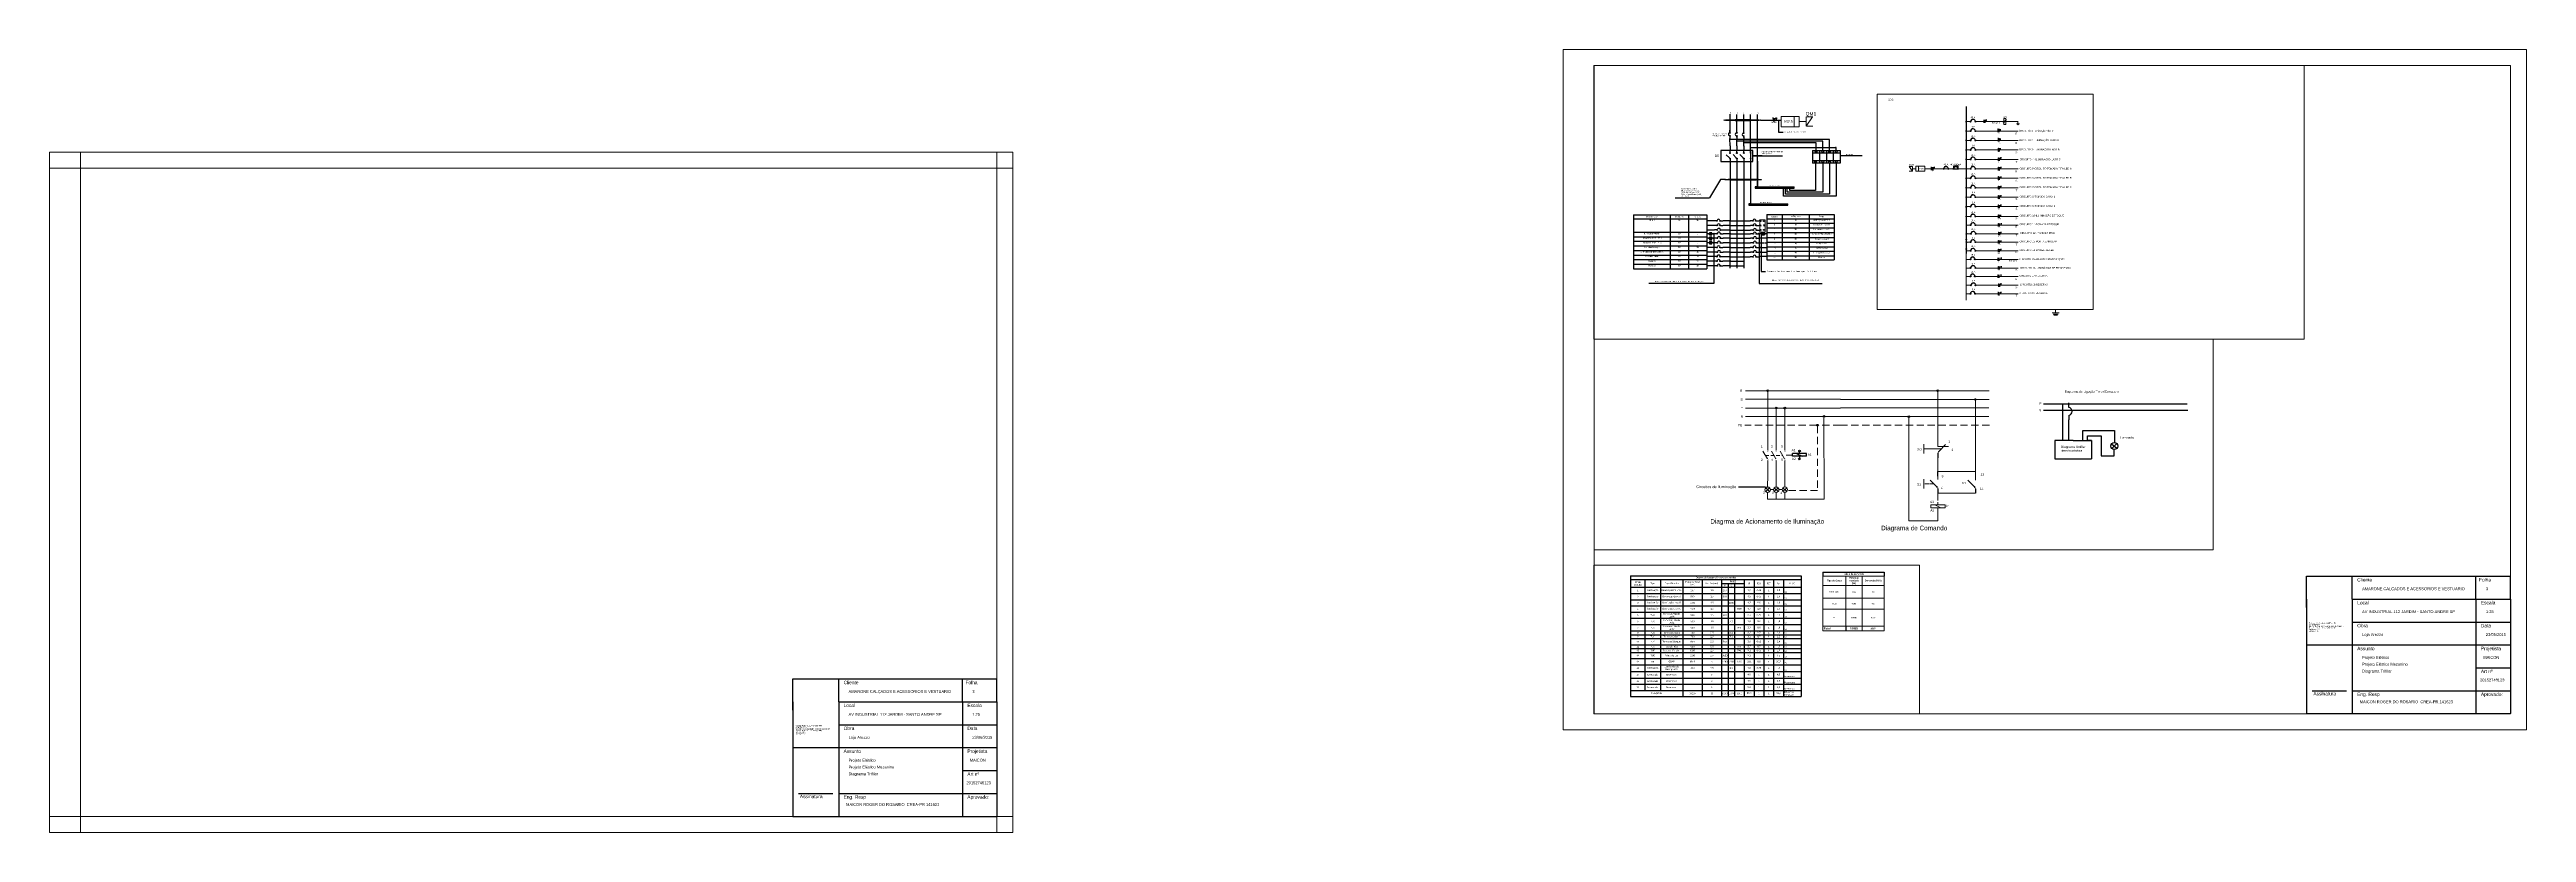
# Paper-space layout 'Projeto Elétrico' of a CAD drawing. Header units: millimetres. Extents: x -1320 to 843, y -92 to 591.
# The model-space entities are those that its viewports show. They can reach past a viewport. Long polylines and large blocks are cut down to what shows.
import ezdxf
from ezdxf import colors
from ezdxf.entities.mleader import LeaderData, LeaderLine
from ezdxf.enums import TextEntityAlignment as Align
from ezdxf.math import Vec2, Vec3

# ---------------------------------------------------------------- set-up
doc = ezdxf.new("R2010")
doc.units = ezdxf.units.MM
doc.linetypes.add('PHANTOMX2', pattern=[5, 2.5, -0.5, 0.5, -0.5, 0.5, -0.5])
doc.linetypes.add('TRATTEGGIATA2', pattern=[9.525, 6.35, -3.175])
for name, color, linetype, lineweight in [('DI-Barramento', 6, 'Continuous', 30), ('DI-Disjuntor', 1, 'Continuous', 30), ('DI-Linhas do diagrama', 251, 'Continuous', 20), ('DI-Textos do diagrama', 7, 'Continuous', 20), ('DI-Textos do quadro', 7, 'Continuous', 20), ('Fases', 7, 'Continuous', 5)]:
    doc.layers.add(name, color=color, linetype=linetype, lineweight=lineweight)
doc.layers.add('P', color=1, linetype='Continuous')
doc.layers.add('TEXTO_CIRCUITO', color=7, linetype='Continuous')
doc.styles.add('ARIAL', font='arial.ttf')
doc.styles.add('PROJ-SPC-SV-EP-002-PL-FP1-R02_1$0$Standard', font='arial.ttf')
doc.styles.get("Standard").update_dxf_attribs({"font": 'arial.ttf', "height": 1})
doc.styles.add('Texto Legenda', font='arial.ttf', dxfattribs={"height": 2.5})
doc.linetypes.add('PROJ-SPC-SV-EP-002-PL-FP1-R02_1$0${ -E- }', pattern='A,4,-0.75,["E",PROJ-SPC-SV-EP-002-PL-FP1-R02_1$0$Standard,S=0.15,R=0,X=-0.05,Y=-0.07],-0.75', length=5.5)

# ---------------------------------------------------------------- blocks, each defined once
blk = doc.blocks.new('Legenda ABNT')
for p, q in [((134.3, 22.3), (312.3, 22.3)), ((134.3, -5.1), (134.3, 22.3)), ((174.3, 2.3), (174.3, 22.3)), ((282.3, 2.3), (282.3, 22.3)), ((312.3, 2.3), (312.3, 22.3)), ((312.3, 22.3), (312.3, 22.3)), ((134.3, 2.3), (134.3, -77.7)), ((174.3, 2.3), (312.3, 2.3)), ((174.3, 2.3), (174.3, -77.7)), ((282.3, 2.3), (282.3, -77.7)), ((312.3, 2.3), (312.3, -77.7)), ((174.3, -17.7), (312.3, -17.7)), ((134.3, -37.7), (312.3, -37.7)), ((282.3, -57.7), (312.3, -57.7)), ((134.3, -77.7), (134.3, -97.7)), ((139.3, -77.7), (169.3, -77.7)), ((174.3, -77.7), (312.3, -77.7)), ((174.3, -77.7), (174.3, -97.7)), ((282.3, -77.7), (282.3, -97.7)), ((312.3, -77.7), (312.3, -97.7)), ((134.3, -97.7), (312.3, -97.7)), ((312.3, -97.7), (312.3, -97.7))]:
    blk.add_line(p, q)
for s, height, p in [('Cliente', 3, (178.6, 17.7)), ('Local', 3, (178.6, -2.3)), ('Folha', 3, (285, 17.7)), ('Escala', 3, (286.6, -2.3)), ('RUA ELITON VILLELA RAMOS Nº49 ', 1, (136.5, -19)), ('LONDRINA/PR', 1, (136.5, -20.5)), ('MAICON@VOLTAGEMENGENHARIA.COM.BR', 1, (136.5, -21.9)), ('Obra', 3, (178.6, -22.3)), ('Data', 3, (286.6, -22.3)), ('RUA ELITON VILLELA RAMOS Nº49 ', 1, (136.5, -23.3)), ('(43)3348-0477', 1, (136.5, -24.7)), ('(43)9668-3937', 1, (136.5, -26.2)), ('Assunto', 3, (178.6, -42.3)), ('Projetista', 3, (286.6, -42.3)), ('Art nº', 3, (286.6, -62.3)), ('Assinatura', 3, (140.4, -81.8)), ('Eng. Resp', 3, (178.6, -82.3)), ('Aprovado:', 3, (286.6, -82.3))]:
    blk.add_text(s, height=height).set_placement(p)
at = {"style": 'Texto Legenda'}
for tag, p in [('CLIENTE:', (182.9, 10.1)), ('FOLHA', (290.9, 10.1)), ('LOCAL', (182.9, -9.9)), ('ESCALA', (290.9, -9.9)), ('OBRA', (182.9, -29.9)), ('DATA:', (290.9, -29.9)), ('D1', (182.9, -49.9)), ('D2', (182.9, -55.8)), ('D3', (182.9, -61.8)), ('PROJETISTA', (288.7, -49.9)), ('D4', (182.9, -67.9)), ('D5', (182.9, -73.9)), ('APROVADO:', (290.9, -89.9))]:
    blk.add_attdef(tag, p, '', height=2.5, dxfattribs=at)
blk = doc.blocks.new('*T71')
at = {"layer": 'P', "color": 0, "linetype": 'ByBlock', "lineweight": -2, "transparency": 16777216}
for p, q in [((0, 0), (117.6, 0)), ((0, 0), (0, -79.2)), ((27.2, 0), (27.2, -79.2)), ((74.1, 0), (74.1, -79.2)), ((117.6, 0), (117.6, -79.2)), ((0, -7.2), (117.6, -7.2)), ((0, -15.2), (117.6, -15.2)), ((0, -23.2), (117.6, -23.2)), ((0, -31.2), (117.6, -31.2)), ((0, -40), (117.6, -40)), ((0, -48), (117.6, -48)), ((0, -56), (117.6, -56)), ((0, -64), (117.6, -64)), ((0, -72), (117.6, -72)), ((0, -79.2), (117.6, -79.2))]:
    blk.add_line(p, q, dxfattribs=at)
at = {"layer": 'P', "color": 0, "transparency": 16777216, "char_height": 2.4}
for s, insert, width, attachment_point in [('Circuito', (13.6, -3.6), 24.802, 5), ('2', (13.6, -8.4), 24.802, 2), ('3', (13.6, -16.4), 24.802, 2), ('In Disjuntor', (50.6, -3.6), 44.452, 5), ('10', (50.6, -8.4), 44.452, 2), ('10', (50.6, -16.4), 44.452, 2), ('Iluminaçãão lador A', (95.8, -8.4), 41.192, 2), ('Iluminação Lado B^J', (95.8, -16.4), 41.192, 2), ('Carga', (95.8, -3.6), 41.192, 5), ('4', (13.6, -24.4), 24.802, 2), ('5', (13.6, -32.4), 24.802, 2), ('8', (13.6, -41.2), 24.802, 2), ('10', (50.6, -24.4), 44.452, 2), ('10', (50.6, -32.4), 44.452, 2), ('10', (50.6, -41.2), 44.452, 2), ('Tomadas Fita de Led A^J', (95.8, -32.4), 41.192, 2), ('Iluminação Lado C^J', (95.8, -24.4), 41.192, 2), ('Tomada Caixa 1^J', (95.8, -41.2), 41.192, 2), ('12', (13.6, -49.2), 24.802, 2), ('14', (13.6, -57.2), 24.802, 2), ('10', (50.6, -49.2), 44.452, 2), ('16', (50.6, -57.2), 44.452, 2), ('Painel de Led^J', (95.8, -57.2), 41.192, 2), ('Tomada Piso^J', (95.8, -49.2), 41.192, 2), ('10', (13.6, -65.2), 24.802, 2), ('19', (13.6, -73.2), 24.802, 2), ('10', (50.6, -65.2), 44.452, 2), ('10', (50.6, -73.2), 44.452, 2), ('Iluminação Estoque', (95.8, -65.2), 41.192, 2), ('Reserva^J', (95.8, -73.2), 41.192, 2)]:
    blk.add_mtext(s, dxfattribs=dict(at, insert=insert, width=width, attachment_point=attachment_point))
blk = doc.blocks.new('*T72')
at = {"layer": 'P', "color": 0, "linetype": 'ByBlock', "lineweight": -2, "transparency": 16777216}
for p, q in [((0, 0), (128, 0)), ((0, 0), (0, -94.3)), ((64, 0), (64, -94.3)), ((96, 0), (96, -94.3)), ((128, 0), (128, -94.3)), ((0, -7.2), (128, -7.2)), ((0, -30.3), (128, -30.3)), ((0, -38.3), (128, -38.3)), ((0, -46.3), (128, -46.3)), ((0, -54.3), (128, -54.3)), ((0, -62.3), (128, -62.3)), ((0, -70.3), (128, -70.3)), ((0, -78.3), (128, -78.3)), ((0, -86.3), (128, -86.3)), ((0, -94.3), (128, -94.3))]:
    blk.add_line(p, q, dxfattribs=at)
at = {"layer": 'P', "color": 0, "transparency": 16777216, "char_height": 2.4}
for s, insert, width, attachment_point in [('Decriminação', (32, -3.6), 61.6, 5), ('QFAR', (32, -8.4), 61.6, 2), ('In Disjuntor', (80, -3.6), 29.6, 5), ('25', (80, -8.4), 29.6, 2), ('Circuito', (112, -3.6), 29.6, 5), ('15', (112, -8.4), 29.6, 2), ('Tomadas Fita de Led B^J', (32, -39.5), 61.6, 2), ('Iluminação Vitrine', (32, -31.5), 61.6, 2), ('10', (80, -31.5), 29.6, 2), ('10', (80, -39.5), 29.6, 2), ('6', (112, -39.5), 29.6, 2), ('1', (112, -31.5), 29.6, 2), ('Luminarias de Ermegencia ^J', (32, -63.5), 61.6, 2), ('Tomadas Fita de Led C^J', (32, -47.5), 61.6, 2), ('Tomadas Estoque^J', (32, -55.5), 61.6, 2), ('10', (80, -47.5), 29.6, 2), ('10', (80, -55.5), 29.6, 2), ('10', (80, -63.5), 29.6, 2), ('11', (112, -55.5), 29.6, 2), ('16', (112, -63.5), 29.6, 2), ('7', (112, -47.5), 29.6, 2), ('Porta de Enrolar^J', (32, -71.5), 61.6, 2), ('Reserva^J', (32, -79.5), 61.6, 2), ('16', (80, -71.5), 29.6, 2), ('10', (80, -79.5), 29.6, 2), ('13', (112, -71.5), 29.6, 2), ('17', (112, -79.5), 29.6, 2), ('Reserva ', (32, -87.5), 61.6, 2), ('10', (80, -87.5), 29.6, 2), ('18', (112, -87.5), 29.6, 2)]:
    blk.add_mtext(s, dxfattribs=dict(at, insert=insert, width=width, attachment_point=attachment_point))
blk = doc.blocks.new('_None')
blk = doc.blocks.new('contattore')
at = {"color": 7}
for p, q in [((42, 33.8), (42, 54.9)), ((57, 33.8), (57, 54.9)), ((72, 33.8), (72, 54.9)), ((41.4, 18.6), (33.5, 32.1)), ((42, 16), (42, -5.1)), ((56.4, 18.6), (48.5, 32.1)), ((57, 16), (57, -5.1)), ((71.4, 18.6), (63.5, 32.1)), ((72, 16), (72, -5.1))]:
    blk.add_line(p, q, dxfattribs=at)
at = {"color": 7, "linetype": 'TRATTEGGIATA2'}
blk.add_line((37.8, 24.8), (67.8, 24.8), dxfattribs=at)
at = {"color": 7, "const_width": 0.25}
for points in [[(40.7, 32.4, 1), (43.4, 32.4, 1)], [(40.7, 17.4, 1), (43.4, 17.4, 1)], [(55.7, 32.4, 1), (58.4, 32.4, 1)], [(55.7, 17.4, 1), (58.4, 17.4, 1)], [(70.7, 32.4, 1), (73.4, 32.4, 1)], [(70.7, 17.4, 1), (73.4, 17.4, 1)]]:
    blk.add_lwpolyline(points, format="xyb", close=True, dxfattribs=at)
at = {"color": 6, "flags": 4}
for tag, p in [('MORSETTO2', (35.8, 12.8)), ('MORSETTO4', (50.8, 12.8)), ('MORSETTO6', (65.8, 12.8))]:
    blk.add_attdef(tag, text='', height=3.54, dxfattribs=at).set_placement(p, align=Align.MIDDLE_LEFT)
for tag, p in [('FILO2', (46.7, -6.4)), ('FILO4', (61.5, -6.7)), ('FILO6', (76, -7.3))]:
    blk.add_attdef(tag, text='', height=3.54, rotation=90, dxfattribs=at).set_placement(p, align=Align.MIDDLE_LEFT)
blk = doc.blocks.new('Lampada')
at = {"color": 6}
for p, q in [((-10.3, 14.3), (-23.7, 1)), ((-23.7, 14.3), (-10.3, 1))]:
    blk.add_line(p, q, dxfattribs=at)
for p, q in [((-17, 17.1), (-17, 37.7)), ((-17, -22.3), (-17, -1.8))]:
    blk.add_line(p, q)
at = {"color": 7}
blk.add_circle((-17, 7.7), 9.44, dxfattribs=at)
at = {"color": 6, "flags": 4}
blk.add_attdef('1', text='', height=3.54, dxfattribs=at).set_placement((-21.4, 21.7), align=Align.MIDDLE_RIGHT)
blk = doc.blocks.new('DIN A4 ELETTRICO')
at = {"color": 7}
for p, q in [((177.9, 268), (177.9, 288)), ((227.9, 288), (177.9, 288)), ((227.9, 268), (177.9, 268)), ((202.9, 288), (202.9, 308)), ((202.9, 268), (202.9, 248)), ((227.9, 268), (227.9, 288))]:
    blk.add_line(p, q, dxfattribs=at)
at = {"color": 6}
blk.add_line((192.9, 288), (212.9, 268), dxfattribs=at)
blk = doc.blocks.new('*T987')
at = {"layer": 'P', "linetype": 'ByBlock', "lineweight": -2, "transparency": 16777216}
for p, q in [((0, 0), (297.6, 0)), ((0, 0), (0, -211.1)), ((297.6, 0), (297.6, -211.1)), ((0, -6.8), (24.9, -6.8)), ((0, -20.3), (297.6, -20.3)), ((24.9, -6.8), (24.9, -200.2)), ((52, -6.8), (52, -200.2)), ((90.9, -6.8), (90.9, -211.1)), ((124.9, -6.8), (124.9, -211.1)), ((158.9, -6.8), (158.9, -13.6)), ((158.9, -13.6), (170.1, -13.6)), ((158.9, -20.3), (158.9, -211.1)), ((170.1, -13.6), (170.1, -211.1)), ((181.2, -13.6), (181.2, -211.1)), ((198.3, -6.8), (198.3, -211.1)), ((215.4, -6.8), (215.4, -211.1)), ((232.5, -6.8), (232.5, -211.1)), ((249.6, -6.8), (249.6, -211.1)), ((266.7, -6.8), (266.7, -211.1)), ((0, -31.1), (297.6, -31.1)), ((0, -41.9), (297.6, -41.9)), ((0, -52.6), (297.6, -52.6)), ((0, -63.4), (297.6, -63.4)), ((0, -74.4), (297.6, -74.4)), ((0, -85.3), (297.6, -85.3)), ((0, -96.3), (297.6, -96.3)), ((0, -103), (297.6, -103)), ((0, -109.8), (297.6, -109.8)), ((0, -120.6), (297.6, -120.6)), ((0, -127.4), (297.6, -127.4)), ((0, -134.1), (297.6, -134.1)), ((0, -144.8), (297.6, -144.8)), ((0, -155.4), (297.6, -155.4)), ((0, -167.1), (297.6, -167.1)), ((0, -178.7), (297.6, -178.7)), ((0, -189.5), (297.6, -189.5)), ((0, -200.2), (297.6, -200.2))]:
    blk.add_line(p, q, dxfattribs=at)
at = {"layer": 'P', "color": 0, "linetype": 'ByBlock', "lineweight": -2, "transparency": 16777216}
for p, q in [((24.9, -6.8), (297.6, -6.8)), ((158.9, -13.6), (158.9, -20.3)), ((170.1, -13.6), (198.3, -13.6)), ((0, -211.1), (297.6, -211.1))]:
    blk.add_line(p, q, dxfattribs=at)
at = {"layer": 'P', "color": 0, "linetype": 'Continuous', "transparency": 16777216, "char_height": 2.822}
for s, insert, width, attachment_point in [('{\\fCalibri|b0|i0|c0;Nº do Circuito', (12.4, -13.6), 21.874, 5), ('{\\fCalibri|b0|i0|c0;Tipo ', (38.4, -13.6), 24.132, 5), ('{\\fCalibri|b0|i0|c0;Especificação', (71.4, -13.6), 35.845, 5), ('{\\fCalibri|b0|i0|c0;Potência Total (VA)', (107.9, -13.6), 31.047, 5), ('{\\fCalibri|b0|i0|c0;Quadro de Cargas e Divição so circuitos', (148.8, -3.4), 294.615, 5), ('{\\fCalibri|b0|i0|c0;Secção(mm)', (141.9, -13.6), 31.047, 5), ('{\\fCalibri|b0|i0|c0;R', (164.5, -17), 8.116, 5), ('{\\fCalibri|b0|i0|c0;FASES', (178.6, -10.2), 36.346, 5), ('{\\fCalibri|b0|i0|c0;S', (175.6, -17), 8.116, 5), ('{\\fCalibri|b0|i0|c0;T', (189.7, -17), 14.113, 5), ('{\\fCalibri|b0|i0|c0;IP', (206.8, -13.6), 14.113, 5), ('{\\fCalibri|b0|i0|c0;FCA', (224, -13.6), 14.113, 5), ('{\\fCalibri|b0|i0|c0;FCT', (241.1, -13.6), 14.113, 5), ('{\\fCalibri|b0|i0|c0;Ip', (258.2, -13.6), 14.113, 5), ('{\\fCalibri|b0|i0|c0;DJ(A)', (282.2, -13.6), 27.872, 5), ('{\\fCalibri|b0|i0|c0;2', (12.4, -36.5), 21.874, 5), ('{\\fCalibri|b0|i0|c0;1', (12.4, -25.7), 21.874, 5), ('{\\fCalibri|b0|i0|c0;Iluminação', (38.4, -25.7), 24.132, 5), ('{\\fCalibri|b0|i0|c0;Iluminação', (38.4, -36.5), 24.132, 5), ('{\\fCalibri|b0|i0|c0;Iluminaçãão Vitrine', (71.4, -25.7), 35.845, 5), ('{\\fCalibri|b0|i0|c0;Iluminação Lado A', (71.4, -36.5), 35.845, 5), ('{\\fCalibri|b0|i0|c0;267', (107.9, -25.7), 31.047, 5), ('{\\fCalibri|b0|i0|c0;890', (107.9, -36.5), 31.047, 5), ('{\\fCalibri|b0|i0|c0;1,5', (141.9, -25.7), 31.047, 5), ('{\\fCalibri|b0|i0|c0;1,5', (141.9, -36.5), 31.047, 5), ('{\\fCalibri|b0|i0|c0;890', (164.5, -36.5), 8.116, 5), ('{\\fCalibri|b0|i0|c0;267', (164.5, -25.7), 8.116, 5), ('{\\fCalibri|b0|i0|c0;', (175.6, -25.7), 8.116, 5), ('{\\fCalibri|b0|i0|c0;', (175.6, -36.5), 8.116, 5), ('{\\fCalibri|b0|i0|c0;', (189.7, -25.7), 14.113, 5), ('{\\fCalibri|b0|i0|c0;', (189.7, -36.5), 14.113, 5), ('{\\fCalibri|b0|i0|c0;4,0', (206.8, -36.5), 14.113, 5), ('{\\fCalibri|b0|i0|c0;1,2', (206.8, -25.7), 14.113, 5), ('{\\fCalibri|b0|i0|c0;0,65', (224, -25.7), 14.113, 5), ('{\\fCalibri|b0|i0|c0;0,65', (224, -36.5), 14.113, 5), ('{\\fCalibri|b0|i0|c0;1', (241.1, -25.7), 14.113, 5), ('{\\fCalibri|b0|i0|c0;1', (241.1, -36.5), 14.113, 5), ('{\\fCalibri|b0|i0|c0;0,8', (258.2, -25.7), 14.113, 5), ('{\\fCalibri|b0|i0|c0;2,6', (258.2, -36.5), 14.113, 5), ('{\\fCalibri|b0|i0|c0;10', (268.2, -29.6), 27.872, 7), ('{\\fCalibri|b0|i0|c0;10', (268.2, -40.4), 27.872, 7), ('{\\fCalibri|b0|i0|c0;4', (12.4, -58), 21.874, 5), ('{\\fCalibri|b0|i0|c0;3', (12.4, -47.3), 21.874, 5), ('{\\fCalibri|b0|i0|c0;Iluminação', (38.4, -47.3), 24.132, 5), ('{\\fCalibri|b0|i0|c0;Iluminação', (38.4, -58), 24.132, 5), ('{\\fCalibri|b0|i0|c0;Iluminação Lado B', (71.4, -47.3), 35.845, 5), ('{\\fCalibri|b0|i0|c0;Iluminação Lado C', (71.4, -58), 35.845, 5), ('{\\fCalibri|b0|i0|c0;1036', (107.9, -47.3), 31.047, 5), ('{\\fCalibri|b0|i0|c0;1028', (107.9, -58), 31.047, 5), ('{\\fCalibri|b0|i0|c0;1,5', (141.9, -47.3), 31.047, 5), ('{\\fCalibri|b0|i0|c0;1,5', (141.9, -58), 31.047, 5), ('{\\fCalibri|b0|i0|c0;', (164.5, -47.3), 8.116, 5), ('{\\fCalibri|b0|i0|c0;', (164.5, -58), 8.116, 5), ('{\\fCalibri|b0|i0|c0;1086', (175.6, -47.3), 8.116, 5), ('{\\fCalibri|b0|i0|c0;', (175.6, -58), 8.116, 5), ('{\\fCalibri|b0|i0|c0;1078', (189.7, -58), 14.113, 5), ('{\\fCalibri|b0|i0|c0;', (189.7, -47.3), 14.113, 5), ('{\\fCalibri|b0|i0|c0;4,7', (206.8, -47.3), 14.113, 5), ('{\\fCalibri|b0|i0|c0;4,7', (206.8, -58), 14.113, 5), ('{\\fCalibri|b0|i0|c0;0,8', (224, -47.3), 14.113, 5), ('{\\fCalibri|b0|i0|c0;0,8', (224, -58), 14.113, 5), ('{\\fCalibri|b0|i0|c0;1', (241.1, -47.3), 14.113, 5), ('{\\fCalibri|b0|i0|c0;1', (241.1, -58), 14.113, 5), ('{\\fCalibri|b0|i0|c0;3,8', (258.2, -47.3), 14.113, 5), ('{\\fCalibri|b0|i0|c0;3,7', (258.2, -58), 14.113, 5), ('{\\fCalibri|b0|i0|c0;10', (268.2, -51.1), 27.872, 7), ('{\\fCalibri|b0|i0|c0;10', (268.2, -61.9), 27.872, 7), ('{\\fCalibri|b0|i0|c0;5', (12.4, -68.9), 21.874, 5), ('{\\fCalibri|b0|i0|c0;6', (12.4, -79.8), 21.874, 5), ('{\\fCalibri|b0|i0|c0;TUG', (38.4, -68.9), 24.132, 5), ('{\\fCalibri|b0|i0|c0;TUG', (38.4, -79.8), 24.132, 5), ('{\\fCalibri|b0|i0|c0;Tomadas Fita de Led A', (71.4, -68.9), 35.845, 5), ('{\\fCalibri|b0|i0|c0;Tomadas Fita de Led B', (71.4, -79.8), 35.845, 5), ('{\\fCalibri|b0|i0|c0;500', (107.9, -68.9), 31.047, 5), ('{\\fCalibri|b0|i0|c0;500', (107.9, -79.8), 31.047, 5), ('{\\fCalibri|b0|i0|c0;1,5', (141.9, -68.9), 31.047, 5), ('{\\fCalibri|b0|i0|c0;1,5', (141.9, -79.8), 31.047, 5), ('{\\fCalibri|b0|i0|c0;500', (164.5, -68.9), 8.116, 5), ('{\\fCalibri|b0|i0|c0;', (164.5, -79.8), 8.116, 5), ('{\\fCalibri|b0|i0|c0;500', (175.6, -79.8), 8.116, 5), ('{\\fCalibri|b0|i0|c0;', (175.6, -68.9), 8.116, 5), ('{\\fCalibri|b0|i0|c0;', (189.7, -68.9), 14.113, 5), ('{\\fCalibri|b0|i0|c0;', (189.7, -79.8), 14.113, 5), ('{\\fCalibri|b0|i0|c0;2,3', (206.8, -68.9), 14.113, 5), ('{\\fCalibri|b0|i0|c0;1,8', (206.8, -79.8), 14.113, 5), ('{\\fCalibri|b0|i0|c0;0,65', (224, -68.9), 14.113, 5), ('{\\fCalibri|b0|i0|c0;0,8', (224, -79.8), 14.113, 5), ('{\\fCalibri|b0|i0|c0;1', (241.1, -68.9), 14.113, 5), ('{\\fCalibri|b0|i0|c0;1', (241.1, -79.8), 14.113, 5), ('{\\fCalibri|b0|i0|c0;1,5', (258.2, -68.9), 14.113, 5), ('{\\fCalibri|b0|i0|c0;1,5', (258.2, -79.8), 14.113, 5), ('{\\fCalibri|b0|i0|c0;16', (268.2, -72.9), 27.872, 7), ('{\\fCalibri|b0|i0|c0;16', (268.2, -83.8), 27.872, 7), ('{\\fCalibri|b0|i0|c0;7', (12.4, -90.8), 21.874, 5), ('{\\fCalibri|b0|i0|c0;8', (12.4, -99.7), 21.874, 5), ('{\\fCalibri|b0|i0|c0;9', (12.4, -106.4), 21.874, 5), ('{\\fCalibri|b0|i0|c0;TUG', (38.4, -90.8), 24.132, 5), ('{\\fCalibri|b0|i0|c0;TUG', (38.4, -99.7), 24.132, 5), ('{\\fCalibri|b0|i0|c0;TUG', (38.4, -106.4), 24.132, 5), ('{\\fCalibri|b0|i0|c0;Tomadas Fita de Led C', (71.4, -90.8), 35.845, 5), ('{\\fCalibri|b0|i0|c0;Tomada Caixa 1', (71.4, -99.7), 35.845, 5), ('{\\fCalibri|b0|i0|c0;Tomada Caixa 2', (71.4, -106.4), 35.845, 5), ('{\\fCalibri|b0|i0|c0;500', (107.9, -90.8), 31.047, 5), ('{\\fCalibri|b0|i0|c0;700', (107.9, -99.7), 31.047, 5), ('{\\fCalibri|b0|i0|c0;700', (107.9, -106.4), 31.047, 5), ('{\\fCalibri|b0|i0|c0;2,5', (141.9, -99.7), 31.047, 5), ('{\\fCalibri|b0|i0|c0;2,5', (141.9, -106.4), 31.047, 5), ('{\\fCalibri|b0|i0|c0;1,5', (141.9, -90.8), 31.047, 5), ('{\\fCalibri|b0|i0|c0;', (164.5, -90.8), 8.116, 5), ('{\\fCalibri|b0|i0|c0;', (164.5, -99.7), 8.116, 5), ('{\\fCalibri|b0|i0|c0;', (164.5, -106.4), 8.116, 5), ('{\\fCalibri|b0|i0|c0;600', (175.6, -99.7), 8.116, 5), ('{\\fCalibri|b0|i0|c0;700', (175.6, -106.4), 8.116, 5), ('{\\fCalibri|b0|i0|c0;', (175.6, -90.8), 8.116, 5), ('{\\fCalibri|b0|i0|c0;500', (189.7, -90.8), 14.113, 5), ('{\\fCalibri|b0|i0|c0;', (189.7, -99.7), 14.113, 5), ('{\\fCalibri|b0|i0|c0;', (189.7, -106.4), 14.113, 5), ('{\\fCalibri|b0|i0|c0;2,3', (206.8, -90.8), 14.113, 5), ('{\\fCalibri|b0|i0|c0;3,2', (206.8, -99.7), 14.113, 5), ('{\\fCalibri|b0|i0|c0;3,2', (206.8, -106.4), 14.113, 5), ('{\\fCalibri|b0|i0|c0;0,8', (224, -90.8), 14.113, 5), ('{\\fCalibri|b0|i0|c0;0,7', (224, -99.7), 14.113, 5), ('{\\fCalibri|b0|i0|c0;0,7', (224, -106.4), 14.113, 5), ('{\\fCalibri|b0|i0|c0;1', (241.1, -90.8), 14.113, 5), ('{\\fCalibri|b0|i0|c0;1', (241.1, -99.7), 14.113, 5), ('{\\fCalibri|b0|i0|c0;1', (241.1, -106.4), 14.113, 5), ('{\\fCalibri|b0|i0|c0;2,2', (258.2, -99.7), 14.113, 5), ('{\\fCalibri|b0|i0|c0;2,2', (258.2, -106.4), 14.113, 5), ('{\\fCalibri|b0|i0|c0;1,8', (258.2, -90.8), 14.113, 5), ('{\\fCalibri|b0|i0|c0;16', (268.2, -94.8), 27.872, 7), ('{\\fCalibri|b0|i0|c0;10', (268.2, -101.5), 27.872, 7), ('{\\fCalibri|b0|i0|c0;10', (268.2, -108.3), 27.872, 7), ('{\\fCalibri|b0|i0|c0;11', (12.4, -115.2), 21.874, 5), ('{\\fCalibri|b0|i0|c0;12', (12.4, -124), 21.874, 5), ('{\\fCalibri|b0|i0|c0;13', (12.4, -130.8), 21.874, 5), ('{\\fCalibri|b0|i0|c0;TUG', (38.4, -115.2), 24.132, 5), ('{\\fCalibri|b0|i0|c0;TUG', (38.4, -124), 24.132, 5), ('{\\fCalibri|b0|i0|c0;TUE', (38.4, -130.8), 24.132, 5), ('{\\fCalibri|b0|i0|c0;Tomadas Estoque', (71.4, -115.2), 35.845, 5), ('{\\fCalibri|b0|i0|c0;Porta de Enrolar', (71.4, -130.8), 35.845, 5), ('{\\fCalibri|b0|i0|c0;Tomada Piso', (71.4, -124), 35.845, 5), ('{\\fCalibri|b0|i0|c0;2000', (107.9, -130.8), 31.047, 5), ('{\\fCalibri|b0|i0|c0;800', (107.9, -115.2), 31.047, 5), ('{\\fCalibri|b0|i0|c0;500', (107.9, -124), 31.047, 5), ('{\\fCalibri|b0|i0|c0;2,5', (141.9, -115.2), 31.047, 5), ('{\\fCalibri|b0|i0|c0;2,5', (141.9, -124), 31.047, 5), ('{\\fCalibri|b0|i0|c0;2,5', (141.9, -130.8), 31.047, 5), ('{\\fCalibri|b0|i0|c0;800', (164.5, -115.2), 8.116, 5), ('{\\fCalibri|b0|i0|c0;', (164.5, -124), 8.116, 5), ('{\\fCalibri|b0|i0|c0;', (175.6, -115.2), 8.116, 5), ('{\\fCalibri|b0|i0|c0;', (175.6, -124), 8.116, 5), ('{\\fCalibri|b0|i0|c0;2000', (189.7, -130.8), 14.113, 5), ('{\\fCalibri|b0|i0|c0;500', (189.7, -124), 14.113, 5), ('{\\fCalibri|b0|i0|c0;', (189.7, -115.2), 14.113, 5), ('{\\fCalibri|b0|i0|c0;3,6', (206.8, -115.2), 14.113, 5), ('{\\fCalibri|b0|i0|c0;2,7', (206.8, -124), 14.113, 5), ('{\\fCalibri|b0|i0|c0;9,1', (206.8, -130.8), 14.113, 5), ('{\\fCalibri|b0|i0|c0;0,65', (224, -115.2), 14.113, 5), ('{\\fCalibri|b0|i0|c0;0,65', (224, -130.8), 14.113, 5), ('{\\fCalibri|b0|i0|c0;0,7', (224, -124), 14.113, 5), ('{\\fCalibri|b0|i0|c0;1', (241.1, -115.2), 14.113, 5), ('{\\fCalibri|b0|i0|c0;1', (241.1, -124), 14.113, 5), ('{\\fCalibri|b0|i0|c0;1', (241.1, -130.8), 14.113, 5), ('{\\fCalibri|b0|i0|c0;2,4', (258.2, -115.2), 14.113, 5), ('{\\fCalibri|b0|i0|c0;5,9', (258.2, -130.8), 14.113, 5), ('{\\fCalibri|b0|i0|c0;1,9', (258.2, -124), 14.113, 5), ('{\\fCalibri|b0|i0|c0;10', (268.2, -119.1), 27.872, 7), ('{\\fCalibri|b0|i0|c0;10', (268.2, -125.9), 27.872, 7), ('{\\fCalibri|b0|i0|c0;16', (268.2, -132.6), 27.872, 7), ('{\\fCalibri|b0|i0|c0;14', (12.4, -139.4), 21.874, 5), ('{\\fCalibri|b0|i0|c0;15', (12.4, -150.1), 21.874, 5), ('{\\fCalibri|b0|i0|c0;TUE', (38.4, -139.4), 24.132, 5), ('{\\fCalibri|b0|i0|c0;TUE', (38.4, -150.1), 24.132, 5), ('{\\fCalibri|b0|i0|c0;Painel de Led', (71.4, -139.4), 35.845, 5), ('{\\fCalibri|b0|i0|c0;QDAR', (71.4, -150.1), 35.845, 5), ('{\\fCalibri|b0|i0|c0;6848', (107.9, -150.1), 31.047, 5), ('{\\fCalibri|b0|i0|c0;1600', (107.9, -139.4), 31.047, 5), ('{\\fCalibri|b0|i0|c0;2,5', (141.9, -139.4), 31.047, 5), ('{\\fCalibri|b0|i0|c0;5', (141.9, -150.1), 31.047, 5), ('{\\fCalibri|b0|i0|c0;2283', (164.5, -150.1), 8.116, 5), ('{\\fCalibri|b0|i0|c0;1600', (164.5, -139.4), 8.116, 5), ('{\\fCalibri|b0|i0|c0;', (164.5, -130.8), 8.116, 5), ('{\\fCalibri|b0|i0|c0;2283', (175.6, -150.1), 8.116, 5), ('{\\fCalibri|b0|i0|c0;', (175.6, -130.8), 8.116, 5), ('{\\fCalibri|b0|i0|c0;', (175.6, -139.4), 8.116, 5), ('{\\fCalibri|b0|i0|c0;2283', (189.7, -150.1), 14.113, 5), ('{\\fCalibri|b0|i0|c0;', (189.7, -139.4), 14.113, 5), ('{\\fCalibri|b0|i0|c0;18,1', (206.8, -150.1), 14.113, 5), ('{\\fCalibri|b0|i0|c0;9,1', (206.8, -139.4), 14.113, 5), ('{\\fCalibri|b0|i0|c0;0,8', (224, -150.1), 14.113, 5), ('{\\fCalibri|b0|i0|c0;1', (224, -139.4), 14.113, 5), ('{\\fCalibri|b0|i0|c0;1', (241.1, -139.4), 14.113, 5), ('{\\fCalibri|b0|i0|c0;1', (241.1, -150.1), 14.113, 5), ('{\\fCalibri|b0|i0|c0;20,7', (258.2, -150.1), 14.113, 5), ('{\\fCalibri|b0|i0|c0;9,1', (258.2, -139.4), 14.113, 5), ('{\\fCalibri|b0|i0|c0;25', (268.2, -153.9), 27.872, 7), ('{\\fCalibri|b0|i0|c0;16', (268.2, -143.3), 27.872, 7), ('{\\fCalibri|b0|i0|c0;16', (12.4, -161.3), 21.874, 5), ('{\\fCalibri|b0|i0|c0;17', (12.4, -172.9), 21.874, 5), ('{\\fCalibri|b0|i0|c0;Iluminação', (38.4, -161.3), 24.132, 5), ('{\\fCalibri|b0|i0|c0;Reservado', (38.4, -172.9), 24.132, 5), ('{\\fCalibri|b0|i0|c0;Luminárias de Emergência ', (71.4, -161.3), 35.845, 5), ('{\\fCalibri|b0|i0|c0;Reservado', (71.4, -172.9), 35.845, 5), ('{\\fCalibri|b0|i0|c0;400', (107.9, -161.3), 31.047, 5), ('{\\fCalibri|b0|i0|c0;', (107.9, -172.9), 31.047, 5), ('{\\fCalibri|b0|i0|c0;2,5', (141.9, -161.3), 31.047, 5), ('{\\fCalibri|b0|i0|c0;0', (141.9, -172.9), 31.047, 5), ('{\\fCalibri|b0|i0|c0;', (164.5, -161.3), 8.116, 5), ('{\\fCalibri|b0|i0|c0;', (164.5, -172.9), 8.116, 5), ('{\\fCalibri|b0|i0|c0;400', (175.6, -161.3), 8.116, 5), ('{\\fCalibri|b0|i0|c0;', (175.6, -172.9), 8.116, 5), ('{\\fCalibri|b0|i0|c0;', (189.7, -161.3), 14.113, 5), ('{\\fCalibri|b0|i0|c0;', (189.7, -172.9), 14.113, 5), ('{\\fCalibri|b0|i0|c0;4,5', (206.8, -172.9), 14.113, 5), ('{\\fCalibri|b0|i0|c0;1,8', (206.8, -161.3), 14.113, 5), ('{\\fCalibri|b0|i0|c0;0,65', (224, -161.3), 14.113, 5), ('{\\fCalibri|b0|i0|c0;1', (224, -172.9), 14.113, 5), ('{\\fCalibri|b0|i0|c0;1', (241.1, -161.3), 14.113, 5), ('{\\fCalibri|b0|i0|c0;1', (241.1, -172.9), 14.113, 5), ('{\\fCalibri|b0|i0|c0;4,5', (258.2, -172.9), 14.113, 5), ('{\\fCalibri|b0|i0|c0;1,2', (258.2, -161.3), 14.113, 5), ('{\\fCalibri|b0|i0|c0;10', (268.2, -165.6), 27.872, 7), ('{\\fCalibri|b0|i0|c0;18', (12.4, -184.1), 21.874, 5), ('{\\fCalibri|b0|i0|c0;19', (12.4, -194.9), 21.874, 5), ('{\\fCalibri|b0|i0|c0;Reservado', (38.4, -184.1), 24.132, 5), ('{\\fCalibri|b0|i0|c0;Reservado', (38.4, -194.9), 24.132, 5), ('{\\fCalibri|b0|i0|c0;Reservado', (71.4, -184.1), 35.845, 5), ('{\\fCalibri|b0|i0|c0;Reservado', (71.4, -194.9), 35.845, 5), ('{\\fCalibri|b0|i0|c0;', (107.9, -184.1), 31.047, 5), ('{\\fCalibri|b0|i0|c0;0', (141.9, -184.1), 31.047, 5), ('{\\fCalibri|b0|i0|c0;0', (141.9, -194.9), 31.047, 5), ('{\\fCalibri|b0|i0|c0;', (164.5, -184.1), 8.116, 5), ('{\\fCalibri|b0|i0|c0;', (175.6, -184.1), 8.116, 5), ('{\\fCalibri|b0|i0|c0;', (182.7, -188), 14.113, 7), ('{\\fCalibri|b0|i0|c0;4,5', (206.8, -184.1), 14.113, 5), ('{\\fCalibri|b0|i0|c0;5,0', (206.8, -194.9), 14.113, 5), ('{\\fCalibri|b0|i0|c0;1', (224, -184.1), 14.113, 5), ('{\\fCalibri|b0|i0|c0;1', (224, -194.9), 14.113, 5), ('{\\fCalibri|b0|i0|c0;1', (241.1, -184.1), 14.113, 5), ('{\\fCalibri|b0|i0|c0;1', (241.1, -194.9), 14.113, 5), ('{\\fCalibri|b0|i0|c0;4,5', (258.2, -184.1), 14.113, 5), ('{\\fCalibri|b0|i0|c0;5,0', (258.2, -194.9), 14.113, 5), ('{\\fCalibri|b0|i0|c0;Reservado', (268.2, -177.2), 27.872, 7), ('{\\fCalibri|b0|i0|c0;Reservado', (268.2, -188), 27.872, 7), ('{\\fCalibri|b0|i0|c0;Total(KVA)', (45.4, -205.6), 87.851, 5), ('{\\fCalibri|b0|i0|c0;18269', (107.9, -205.6), 31.047, 5), ('{\\fCalibri|b0|i0|c0;', (107.9, -194.9), 31.047, 5), ('{\\fCalibri|b0|i0|c0;10', (141.9, -205.6), 31.047, 5), ('{\\fCalibri|b0|i0|c0;6340', (164.5, -205.6), 8.116, 5), ('{\\fCalibri|b0|i0|c0;', (164.5, -194.9), 8.116, 5), ('{\\fCalibri|b0|i0|c0;5569', (175.6, -205.6), 8.116, 5), ('{\\fCalibri|b0|i0|c0;', (175.6, -194.9), 8.116, 5), ('{\\fCalibri|b0|i0|c0;6361', (189.7, -205.6), 14.113, 5), ('{\\fCalibri|b0|i0|c0;', (189.7, -194.9), 14.113, 5), ('{\\fCalibri|b0|i0|c0;85,9', (206.8, -205.6), 14.113, 5), ('{\\fCalibri|b0|i0|c0;1', (224, -205.6), 14.113, 5), ('{\\fCalibri|b0|i0|c0;1', (241.1, -205.6), 14.113, 5), ('{\\fCalibri|b0|i0|c0;75,4', (258.2, -205.6), 14.113, 5), ('{\\fCalibri|b0|i0|c0;Disjuntor Geral=40', (268.2, -209.6), 27.872, 7), ('{\\fCalibri|b0|i0|c0;Reservado', (268.2, -198.7), 27.872, 7)]:
    blk.add_mtext(s, dxfattribs=dict(at, insert=insert, width=width, attachment_point=attachment_point))
blk = doc.blocks.new('*T1023')
at = {"layer": 'DI-Barramento', "color": 0, "linetype": 'ByBlock', "lineweight": -2, "transparency": 16777216}
for p, q in [((0, 0), (106.8, 0)), ((0, 0), (0, -6.8)), ((106.8, 0), (106.8, -6.8)), ((39.8, -94.6), (39.8, -102.3))]:
    blk.add_line(p, q, dxfattribs=at)
at = {"layer": 'DI-Barramento', "linetype": 'ByBlock', "lineweight": 15, "transparency": 16777216}
for p, q in [((0, -6.8), (106.8, -6.8)), ((0, -6.8), (0, -102.3)), ((39.8, -6.8), (39.8, -94.6)), ((68.2, -6.8), (68.2, -102.3)), ((106.8, -6.8), (106.8, -102.3)), ((0, -23.4), (106.8, -23.4)), ((0, -45.3), (106.8, -45.3)), ((0, -64.4), (106.8, -64.4)), ((0, -94.6), (106.8, -94.6)), ((0, -102.3), (106.8, -102.3))]:
    blk.add_line(p, q, dxfattribs=at)
at = {"layer": 'DI-Barramento', "color": 0, "lineweight": 5, "transparency": 16777216}
for s, insert, char_height, width, attachment_point in [('{\\fArial|b1|i0|c0;Tipo de Carga', (19.9, -15.1), 2.822, 36.799, 5), ('{\\fCalibri|b0|i0|c0;Tabela de Demanda', (53.4, -3.4), 2.822, 103.843, 5), ('{\\fArial|b1|i0|c0;Potência Instalada (Va)', (54, -15.1), 2.822, 25.404, 5), ('{\\fArial|b1|i0|c0;Demanda (kVA)', (87.5, -15.1), 2.822, 35.64, 5), ('{\\fArial|b0|i0|c0;Iluminação', (19.9, -34.4), 2.469, 36.799, 5), ('{\\fArial|b0|i0|c0;3621', (54, -34.4), 2.469, 25.404, 5), ('{\\fArial|b0|i0|c0;3.6', (87.5, -34.4), 2.469, 35.64, 5), ('{\\fArial|b0|i0|c0;TUG', (19.9, -54.9), 2.469, 36.799, 5), ('{\\fArial|b0|i0|c0;4600', (54, -54.9), 2.469, 25.404, 5), ('{\\fArial|b0|i0|c0;4.6', (87.5, -54.9), 2.469, 35.64, 5), ('{\\fArial|b0|i0|c0;TUE', (19.9, -79.5), 2.469, 36.799, 5), ('{\\fArial|b0|i0|c0;10448', (54, -79.5), 2.469, 25.404, 5), ('{\\fArial|b0|i0|c0;10.45', (87.5, -79.5), 2.469, 35.64, 5), ('{\\fArial|b1|i0|c0;Total', (1.5, -98.4), 3.528, 36.799, 4), ('{\\fArial|b1|i0|c0;18669', (54, -98.4), 3.528, 25.404, 5), ('{\\fArial|b1|i0|c0;18.67', (87.5, -98.4), 2.469, 35.64, 5)]:
    blk.add_mtext(s, dxfattribs=dict(at, insert=insert, char_height=char_height, width=width, attachment_point=attachment_point))

msp = doc.modelspace()

# ---------------------------------------------------------------- linework, layer by layer
at = {"color": 2, "lineweight": 5}
for p, q in [((16607.9, 13205.6), (16230.8, 13205.6)), ((16230.8, 12829.5), (16230.8, 13205.6)), ((16607.9, 12829.5), (16607.9, 13205.6)), ((16230.8, 12829.5), (16607.9, 12829.5)), ((16542.2, 12830.1), (16542.2, 12829.6))]:
    msp.add_line(p, q, dxfattribs=at)
at = {"lineweight": 5}
for p, q in [((16025, 12985.6), (16035.1, 12985.6)), ((16025.5, 12985.6), (16025.5, 12967.2)), ((16035.1, 12985.6), (16035.1, 12967.2)), ((16025.5, 12964.6), (16025.5, 12967.2)), ((16025.7, 12964.6), (16035.1, 12964.6)), ((16035.1, 12964.6), (16035.1, 12967.2)), ((15837.6, 12754.7), (15818.8, 12754.7)), ((15901.7, 12747.3), (15818.8, 12747.3)), ((15845.1, 12739.6), (15818.8, 12739.6)), ((15838.3, 12753.9), (15838.3, 12754)), ((15838.3, 12713.4), (15838.3, 12753.9)), ((15901.7, 12754.7), (15839, 12754.7)), ((15845.8, 12713.4), (15845.8, 12739)), ((15852.6, 12739.6), (15846.5, 12739.6)), ((15853.3, 12713.4), (15853.3, 12738.9)), ((15901.7, 12739.6), (15854, 12739.6)), ((15901.7, 12747.2), (16018.4, 12747.2)), ((15901.7, 12739.7), (16031.4, 12739.7)), ((15986, 12754.7), (15985.8, 12754.7)), ((15986.7, 12715.7), (15986.7, 12754)), ((16018.7, 12754.7), (15987.4, 12754.7)), ((16018.4, 12747.2), (16018.9, 12747.2)), ((16018.7, 12754.7), (16031.7, 12754.7)), ((16019.6, 12715.7), (16019.6, 12746.4)), ((16020.3, 12747.2), (16031.7, 12747.2)), ((15886.7, 12732.3), (15818.8, 12732.3)), ((15887.5, 12660.2), (15887.4, 12731.6)), ((15901.7, 12732.3), (15888.1, 12732.3)), ((15901.7, 12732.2), (15960.8, 12732.2)), ((15961.5, 12641.1), (15961.5, 12731.4)), ((15962.2, 12732.2), (16031.2, 12732.2)), ((15860.8, 12660.2), (15887.5, 12660.2)), ((15887.5, 12660.2), (15887.5, 12660.2)), ((15986.8, 12650.8), (15986.8, 12641.1)), ((15970.5, 12641.1), (15961.5, 12641.1)), ((15986.8, 12641.1), (15970.5, 12641.1))]:
    msp.add_line(p, q, dxfattribs=at)
at = {"color": 0, "lineweight": 5}
for p, q in [((16542.2, 12823.7), (16536.2, 12823.7)), ((16536.2, 12823.7), (16542.2, 12823.7)), ((16542.2, 12829.6), (16542.2, 12823.7)), ((16542.2, 12823.7), (16548.2, 12823.7)), ((16548.2, 12823.7), (16542.2, 12823.7)), ((16542.2, 12821.4), (16537.7, 12821.4)), ((16542.2, 12819.6), (16539.2, 12819.6)), ((16539.2, 12819.6), (16542.2, 12819.6)), ((16542.2, 12821.4), (16546.7, 12821.4)), ((16546.7, 12821.4), (16542.2, 12821.4)), ((16542.2, 12819.6), (16542.2, 12819.6)), ((16542.2, 12819.6), (16545.2, 12819.6)), ((16545.2, 12819.6), (16542.2, 12819.6)), ((15901.7, 12754.7), (15985.8, 12754.7)), ((15986.7, 12715.7), (15986.8, 12706)), ((16019.6, 12684.2), (16019.6, 12715.7))]:
    msp.add_line(p, q, dxfattribs=at)
at = {"linetype": 'TRATTEGGIATA2', "lineweight": 5}
for p, q in [((15881.1, 12724.7), (15818.2, 12724.7)), ((15881.9, 12724), (15881.9, 12667.7)), ((15901.7, 12724.7), (15882.5, 12724.7)), ((15901.7, 12724.7), (16032.1, 12724.7)), ((15859.9, 12698.4), (15854.3, 12698.4)), ((15881.9, 12667.7), (15855.8, 12667.7))]:
    msp.add_line(p, q, dxfattribs=at)
at = {"color": 7}
for p, q in [((15859.8, 12697.6), (15859.8, 12700.1)), ((15872.3, 12700.1), (15859.8, 12700.1)), ((15872.3, 12697.6), (15859.8, 12697.6)), ((15866, 12700.1), (15866, 12701.4)), ((15866, 12697.6), (15866, 12695.9)), ((15872.3, 12697.6), (15872.3, 12700.1))]:
    msp.add_line(p, q, dxfattribs=at)
at = {"color": 6}
msp.add_line((15863.5, 12700.1), (15868.5, 12697.6), dxfattribs=at)
at = {"layer": 'DI-Barramento', "linetype": 'Continuous'}
for p, q in [((16386.1, 13183.9), (16386.1, 13008.2)), ((16386.1, 13009), (16386.1, 12982.9)), ((16386.1, 12982.9), (16386.1, 12926.8))]:
    msp.add_line(p, q, dxfattribs=at)
at = {"layer": 'DI-Barramento', "lineweight": 5}
msp.add_line((16386.1, 12926.8), (16386.1, 12845.6), dxfattribs=at)
at = {"layer": 'DI-Disjuntor', "linetype": 'Continuous'}
for p, q in [((16397, 13160.6), (16397, 13162.5)), ((16397.9, 13160.6), (16397.9, 13162.5)), ((16398.6, 13160.6), (16398.6, 13162.5)), ((16397.9, 13144.1), (16397.9, 13146)), ((16397.9, 13127.6), (16397.9, 13129.5)), ((16397.9, 13111.1), (16397.9, 13113)), ((16397.9, 13094.6), (16397.9, 13096.5)), ((16350.5, 13078), (16350.5, 13079.9)), ((16351.1, 13078), (16351.1, 13079.9)), ((16351.6, 13078), (16351.6, 13079.9)), ((16367.1, 13078), (16367.1, 13079.9)), ((16367.9, 13078), (16367.9, 13079.9)), ((16368.7, 13078), (16368.7, 13079.9)), ((16397.9, 13078.1), (16397.9, 13080)), ((16397.9, 13061.6), (16397.9, 13063.5)), ((16397.9, 13045.1), (16397.9, 13047)), ((16397.9, 13028.6), (16397.9, 13030.5)), ((16397.9, 13012.1), (16397.9, 13014)), ((16397.9, 12994.8), (16397.9, 12996.7)), ((16398.7, 12979.8), (16398.7, 12981.8)), ((16398.7, 12950.2), (16398.7, 12952.1)), ((16399.3, 12964.9), (16399.3, 12966.8)), ((16398.7, 12935.1), (16398.7, 12937)), ((16397.2, 12920), (16397.2, 12921.9)), ((16397.7, 12920), (16397.7, 12921.9)), ((16398.2, 12920), (16398.2, 12921.9)), ((16398.2, 12890.3), (16398.2, 12892.3)), ((16398.7, 12904.9), (16398.7, 12906.8)), ((16399.2, 12874.7), (16399.2, 12876.6)), ((16398.4, 12859.9), (16398.4, 12861.8))]:
    msp.add_line(p, q, dxfattribs=at)
at = {"layer": 'DI-Disjuntor'}
msp.add_lwpolyline([(16363.8, 13074.9), (16372, 13074.9), (16372, 13079.5), (16363.8, 13079.5)], close=True, dxfattribs=at)
at = {"layer": 'DI-Disjuntor', "linetype": 'Continuous'}
for centre in [(16393.8, 13157.5), (16402, 13157.5), (16393.8, 13141), (16393.8, 13124.5), (16402, 13141), (16402, 13124.5), (16393.8, 13108), (16402, 13108), (16393.8, 13091.5), (16402, 13091.5), (16346.7, 13074.9), (16354.9, 13074.9), (16363.8, 13074.9), (16372, 13074.9), (16393.8, 13075), (16402, 13075), (16393.8, 13058.5), (16393.8, 13042), (16402, 13058.5), (16402, 13042), (16393.8, 13025.5), (16402, 13025.5), (16393.8, 13009), (16402, 13009), (16393.8, 12991.7), (16393.8, 12976.7), (16402, 12991.7), (16402, 12976.7), (16394.4, 12961.7), (16402.6, 12961.7), (16393.8, 12947.1), (16393.8, 12932), (16402, 12947.1), (16402, 12932), (16393.3, 12916.9), (16401.4, 12916.9), (16393.3, 12887.2), (16393.8, 12901.8), (16401.4, 12887.2), (16402, 12901.8), (16394.3, 12871.6), (16402.5, 12871.6), (16393.5, 12856.8), (16401.7, 12856.8)]:
    msp.add_circle(centre, 0.818, dxfattribs=at)
for centre in [(16397.9, 13157.5), (16397.9, 13141), (16397.9, 13124.5), (16397.9, 13108), (16397.9, 13091.5), (16350.8, 13074.9), (16367.9, 13074.9), (16397.9, 13075), (16397.9, 13058.5), (16397.9, 13042), (16397.9, 13025.5), (16397.9, 13009), (16397.9, 12991.7), (16397.9, 12976.7), (16398.5, 12961.7), (16397.9, 12947.1), (16397.9, 12932), (16397.4, 12916.9), (16397.4, 12887.2), (16397.9, 12901.8), (16398.4, 12871.6), (16397.6, 12856.8)]:
    msp.add_arc(centre, 4.09, 25, 160, dxfattribs=at)
at = {"layer": 'DI-Linhas do diagrama', "linetype": 'Continuous'}
for p, q in [((16085.8, 13148.5), (16085.8, 13166.2)), ((16106.6, 13157.4), (16094.6, 13157.4)), ((16106.6, 13149.2), (16106.6, 13165.6)), ((16106.6, 13149.2), (16117.6, 13165.6)), ((16118.4, 13165.6), (16107.5, 13165.6)), ((16107.5, 13149.2), (16118.4, 13149.2)), ((16387, 13157.5), (16393, 13157.5)), ((16402.8, 13157.5), (16428, 13157.5)), ((16428, 13157.5), (16476.6, 13157.5)), ((16387, 13141), (16393, 13141)), ((16402.8, 13141), (16428, 13141)), ((16428, 13141), (16476.6, 13141)), ((16387, 13124.5), (16393, 13124.5)), ((16387, 13108), (16393, 13108)), ((16402.8, 13124.5), (16428, 13124.5)), ((16402.8, 13108), (16428, 13108)), ((16428, 13124.5), (16476.6, 13124.5)), ((16428, 13108), (16476.6, 13108)), ((16387, 13091.5), (16393, 13091.5)), ((16402.8, 13091.5), (16428, 13091.5)), ((16428, 13091.5), (16476.6, 13091.5)), ((16292.2, 13079.1), (16286.7, 13079.1)), ((16292.2, 13070.9), (16286.7, 13079.1)), ((16286.7, 13070.9), (16292.2, 13070.9)), ((16292.2, 13070.9), (16292.2, 13079.1)), ((16292.2, 13075), (16298.2, 13075)), ((16302.6, 13070.6), (16302.6, 13079.4)), ((16372.5, 13075), (16386.1, 13075)), ((16387, 13075), (16393, 13075)), ((16402.8, 13075), (16428, 13075)), ((16428, 13075), (16476.6, 13075)), ((16387, 13058.5), (16393, 13058.5)), ((16387, 13042), (16393, 13042)), ((16402.8, 13058.5), (16428, 13058.5)), ((16402.8, 13042), (16428, 13042)), ((16428, 13058.5), (16476.6, 13058.5)), ((16428, 13042), (16476.6, 13042)), ((16387, 13025.5), (16393, 13025.5)), ((16402.8, 13025.5), (16428, 13025.5)), ((16428, 13025.5), (16476.6, 13025.5)), ((16387, 13009), (16393, 13009)), ((16402.8, 13009), (16428, 13009)), ((16428, 13009), (16476.6, 13009)), ((16387, 12991.7), (16393, 12991.7)), ((16387, 12991.7), (16393, 12991.7)), ((16387, 12976.7), (16393, 12976.7)), ((16387, 12976.7), (16393, 12976.7)), ((16387, 12976.7), (16393, 12976.7)), ((16402.8, 12991.7), (16428, 12991.7)), ((16402.8, 12976.7), (16428, 12976.7)), ((16428, 12991.7), (16476.6, 12991.7)), ((16428, 12976.7), (16476.6, 12976.7)), ((16387, 12961.7), (16393, 12961.7)), ((16402.8, 12961.7), (16428, 12961.7)), ((16428, 12961.7), (16476.6, 12961.7)), ((16387, 12946.7), (16393, 12946.7)), ((16387, 12931.7), (16393, 12931.7)), ((16387, 12931.7), (16393, 12931.7)), ((16402.8, 12946.7), (16428, 12946.7)), ((16402.8, 12931.7), (16428, 12931.7)), ((16428, 12946.7), (16476.6, 12946.7)), ((16428, 12931.7), (16476.6, 12931.7)), ((16387, 12916.7), (16393, 12916.7)), ((16402.8, 12916.7), (16428, 12916.7)), ((16428, 12916.7), (16476.6, 12916.7)), ((16387, 12901.7), (16393, 12901.7)), ((16402.8, 12901.7), (16428, 12901.7)), ((16428, 12901.7), (16476.6, 12901.7)), ((16387, 12886.7), (16393, 12886.7)), ((16387, 12871.7), (16393, 12871.7)), ((16402.8, 12886.7), (16428, 12886.7)), ((16402.8, 12871.7), (16428, 12871.7)), ((16428, 12886.7), (16476.6, 12886.7)), ((16428, 12871.7), (16476.6, 12871.7)), ((16387, 12856.7), (16393, 12856.7)), ((16402.8, 12856.7), (16428, 12856.7)), ((16428, 12856.7), (16476.6, 12856.7))]:
    msp.add_line(p, q, dxfattribs=at)
at = {"layer": 'DI-Linhas do diagrama', "lineweight": 5}
for p, q in [((16345.9, 13074.9), (16314.1, 13074.9)), ((16354.1, 13074.9), (16347.6, 13074.9)), ((16363.8, 13074.9), (16355.7, 13074.9))]:
    msp.add_line(p, q, dxfattribs=at)
at = {"layer": 'DI-Linhas do diagrama', "linetype": 'Continuous'}
for points in [[(16094.6, 13148.5), (16094.6, 13166.2), (16062.8, 13166.2), (16062.8, 13148.5), (16094.6, 13148.5)], [(16298.2, 13070.6), (16298.2, 13079.4), (16314.1, 13079.4), (16314.1, 13070.6), (16298.2, 13070.6)]]:
    msp.add_lwpolyline(points, close=True, dxfattribs=at)
at = {"layer": 'DI-Linhas do diagrama', "linetype": 'Continuous', "const_width": 0.818}
for points in [[(16386.5, 13157.5, 1), (16385.7, 13157.5, 1)], [(16386.5, 13141, 1), (16385.7, 13141, 1)], [(16386.5, 13124.5, 1), (16385.7, 13124.5, 1)], [(16386.5, 13108, 1), (16385.7, 13108, 1)], [(16386.5, 13091.5, 1), (16385.7, 13091.5, 1)], [(16386.5, 13075, 1), (16385.7, 13075, 1)], [(16386.5, 13058.5, 1), (16385.7, 13058.5, 1)], [(16386.5, 13042, 1), (16385.7, 13042, 1)], [(16386.5, 13025.5, 1), (16385.7, 13025.5, 1)], [(16386.5, 13009, 1), (16385.7, 13009, 1)], [(16386.5, 13008.2, 1), (16385.7, 13008.2, 1)], [(16386.5, 12991.7, 1), (16385.7, 12991.7, 1)], [(16386.5, 12951.5, 1), (16385.7, 12951.5, 1)], [(16386.5, 12935, 1), (16385.7, 12935, 1)]]:
    msp.add_lwpolyline(points, format="xyb", close=True, dxfattribs=at)
at = {"layer": 'DI-Linhas do diagrama', "linetype": 'Continuous'}
for centre in [(16386.1, 13157.5), (16386.1, 13141), (16386.1, 13124.5), (16386.1, 13108), (16386.1, 13091.5), (16386.1, 13075), (16386.1, 13058.5), (16386.1, 13042), (16386.1, 13025.5), (16386.1, 13009), (16386.1, 13008.2), (16386.1, 12991.7), (16386.1, 12951.5), (16386.5, 12961.7), (16386.1, 12935), (16386.5, 12946.7)]:
    msp.add_circle(centre, 0.818, dxfattribs=at)
at = {"layer": 'DI-Textos do diagrama'}
msp.add_line((16450.4, 13154.5), (16456.4, 13161), dxfattribs=at)
at = {"layer": 'DI-Textos do diagrama', "linetype": 'Continuous'}
for p, q in [((16473.9, 13153.5), (16478.9, 13153.5)), ((16475.2, 13153), (16477.7, 13153)), ((16475.8, 13152.5), (16477.1, 13152.5)), ((16476.1, 13152), (16476.7, 13152)), ((16476.4, 13157.5), (16476.4, 13153.5))]:
    msp.add_line(p, q, dxfattribs=at)
at = {"layer": 'DI-Textos do diagrama'}
msp.add_lwpolyline([(16451.8, 13162.9), (16455.1, 13162.9), (16455.1, 13152.6), (16451.8, 13152.6)], close=True, dxfattribs=at)
at = {"layer": 'Fases', "color": 0, "lineweight": 5}
for p, q in [((15974.7, 12704.1), (15974.7, 12708.1)), ((15974.7, 12708.1), (15974.7, 12704.1)), ((15974.7, 12704.1), (15974.7, 12700.1)), ((15983, 12704.1), (15989.8, 12704.1)), ((15986.8, 12706), (15996.1, 12706)), ((15986.8, 12700.3), (15987.3, 12701.5)), ((15986.8, 12684.2), (15986.8, 12696.3)), ((15974.7, 12673.5), (15974.7, 12677.5)), ((15974.7, 12677.5), (15974.7, 12673.5)), ((15974.7, 12673.5), (15974.7, 12669.5)), ((15986.8, 12684.2), (16019.6, 12684.2)), ((15986.8, 12680.2), (15986.8, 12677.2)), ((16019.6, 12684.2), (16019.6, 12676.7)), ((15986.8, 12669.2), (15986.8, 12669.9)), ((16019.7, 12665.2), (15986.8, 12665.2)), ((16019.6, 12669.2), (16019.1, 12670.4))]:
    msp.add_line(p, q, dxfattribs=at)
at = {"layer": 'Fases', "color": 0, "linetype": 'PROJ-SPC-SV-EP-002-PL-FP1-R02_1$0${ -E- }', "lineweight": 5}
msp.add_line((15983, 12704.1), (15974.7, 12704.1), dxfattribs=at)
at = {"layer": 'Fases', "linetype": 'Continuous', "lineweight": 5}
for p, q in [((15838.3, 12683.4), (15838.3, 12676)), ((15845.8, 12683.4), (15845.8, 12676)), ((15853.3, 12683.4), (15853.3, 12676)), ((15838.2, 12660.8), (15838.2, 12660.2)), ((15853, 12660.2), (15838.2, 12660.2)), ((15845.8, 12660.8), (15845.8, 12660.8)), ((15845.8, 12660.7), (15845.8, 12660.2)), ((15860.8, 12660.2), (15853, 12660.2)), ((15853.3, 12660.9), (15853.3, 12660.2))]:
    msp.add_line(p, q, dxfattribs=at)
at = {"layer": 'Fases', "color": 0, "linetype": 'PHANTOMX2', "lineweight": 5}
msp.add_line((15983, 12673.5), (15974.7, 12673.5), dxfattribs=at)
at = {"layer": 'Fases', "linetype": 'TRATTEGGIATA2', "lineweight": 5}
for p, q in [((15843.4, 12668.4), (15840.6, 12668.4)), ((15850.9, 12668.5), (15848.1, 12668.5))]:
    msp.add_line(p, q, dxfattribs=at)
at = {"layer": 'Fases', "color": 0, "linetype": 'TRATTEGGIATA2', "lineweight": 5}
msp.add_line((15986.8, 12665.2), (15986.8, 12657.6), dxfattribs=at)
at = {"layer": 'P'}
for p, q in [((15973.8, 13138.6), (15973.8, 13170.2)), ((15985.7, 13138.5), (15985.7, 13170.1)), ((15997.7, 13138), (15997.7, 13169.6)), ((16009.7, 13129.8), (16009.7, 13169.8)), ((16021.7, 13129.8), (16021.7, 13169.8)), ((16026.8, 13159.7), (16062.2, 13159.7)), ((16049.8, 13163.4), (16047.6, 13163.4)), ((16049.8, 13159.8), (16049.8, 13163.4)), ((16050.6, 13159.8), (16050.6, 13163.4)), ((16051.4, 13159.8), (16051.4, 13163.4)), ((16052.2, 13159.8), (16052.2, 13163.4)), ((16054.7, 13163.3), (16053.1, 13163.3)), ((16053.1, 13163.3), (16054.7, 13163.3)), ((16054.7, 13159.7), (16054.7, 13163.3)), ((16054.7, 13163.3), (16056.3, 13163.3)), ((15973.7, 13115.4), (15973.6, 13127.8)), ((16147.6, 13126), (15973.6, 13126)), ((15973.8, 13130.2), (15973.8, 13131.8)), ((15985.7, 13115.2), (15985.5, 13127.6)), ((15985.7, 13130.1), (15985.7, 13131.6)), ((15997.7, 13114.8), (15997.6, 13127.2)), ((15997.7, 13129.6), (15997.7, 13131.2)), ((16009.7, 13103.2), (16009.7, 13129.8)), ((16021.7, 13088.2), (16021.7, 13129.8)), ((16147.6, 13106.4), (16147.6, 13126)), ((15973.7, 13107), (15957.7, 13107)), ((15957.7, 13107), (15957.7, 13088)), ((15973.7, 13115.4), (15973.7, 13107)), ((16013.7, 13107), (15973.7, 13107)), ((16135.5, 13123.1), (15985.5, 13123.1)), ((15985.7, 13115.2), (15985.7, 13106.8)), ((15985.7, 13103.2), (15985.7, 13103.9)), ((15985.7, 13103.9), (15985.7, 13103.2)), ((15997.7, 13107.3), (15997.7, 13107.3)), ((16001.4, 13120.5), (15997.8, 13120.5)), ((15997.8, 13115.4), (15997.8, 13107)), ((16123.9, 13120.5), (16001.4, 13120.5)), ((16009.6, 13106.2), (16009.6, 13103.2)), ((16009.7, 13103.2), (16009.7, 13104)), ((16009.8, 13112), (16158.8, 13112)), ((16013.7, 13088), (16013.7, 13107)), ((16117.9, 13106.7), (16117.9, 13085)), ((16117.9, 13106.7), (16165.9, 13106.7)), ((16123.9, 13106.4), (16123.9, 13120.5)), ((16129.9, 13106.7), (16129.9, 13085)), ((16135.5, 13106.2), (16135.5, 13123.1)), ((16141.9, 13106.7), (16141.9, 13085)), ((16153.9, 13106.7), (16153.9, 13085)), ((16159.2, 13112), (16157.8, 13112)), ((16159.2, 13106.2), (16159.2, 13112)), ((16165.9, 13106.7), (16165.9, 13085)), ((15957.7, 13088), (16013.7, 13088)), ((15966.9, 13099.5), (15972.6, 13093.9)), ((15972.6, 13093.9), (15973.2, 13093.2)), ((15973.7, 13088.2), (15973.7, 12983.9)), ((15978.9, 13099.7), (15984.6, 13094)), ((15984.6, 13094), (15985.2, 13093.4)), ((15985.7, 13088.2), (15985.7, 12983.2)), ((15991, 13099.9), (15996.6, 13094.2)), ((15996.6, 13094.2), (15997.2, 13093.6)), ((15997.7, 13088.2), (15997.7, 12983.2)), ((15997.8, 13088.2), (15997.8, 13088.2)), ((16009.6, 13101.8), (16009.6, 13093.6)), ((16009.6, 13092.2), (16009.6, 13084.8)), ((16009.7, 13088.2), (16009.7, 13013.8)), ((16030, 13097.5), (16013.7, 13097.5)), ((16013.7, 13097.5), (16038.7, 13097.5)), ((16021.8, 13043.4), (16021.7, 13088.2)), ((16021.7, 13088.2), (16021.8, 13043.4)), ((16030, 13097.5), (16030, 13097.5)), ((16038.7, 13097.5), (16065.4, 13097.5)), ((16117.9, 13102.7), (16165.9, 13102.7)), ((16165.9, 13089), (16117.9, 13089)), ((16165.9, 13085), (16117.9, 13085)), ((16122.7, 13085.4), (16122.7, 13037.3)), ((16135.7, 13085.6), (16135.7, 13034.2)), ((16147.6, 13085), (16147.6, 13030.8)), ((16159.2, 13085.6), (16159.2, 13027.2)), ((16165.9, 13098.4), (16204.3, 13098.4)), ((15957, 13056.1), (15937.8, 13024.1)), ((15965.7, 13056.1), (15957, 13056.1)), ((16021.1, 13043.4), (16017.6, 13043.4)), ((16017.6, 13043.4), (16017.6, 13041)), ((16017.6, 13041), (16085.9, 13041)), ((16020, 13043.4), (16020, 13041)), ((16021.1, 13043.4), (16085.9, 13043.4)), ((16066.9, 13027.2), (16066.9, 13041)), ((16070.3, 13030.8), (16070.3, 13041)), ((16073.5, 13034.2), (16073.5, 13041)), ((16077.9, 13037.3), (16077.9, 13041)), ((16083.5, 13041), (16083.5, 13043.4)), ((16085.9, 13041), (16085.9, 13043.4)), ((15878, 13024.1), (15937.8, 13024.1)), ((16159.2, 13027.2), (16066.9, 13027.2)), ((16147.6, 13030.8), (16070.3, 13030.8)), ((16135.7, 13034.2), (16073.5, 13034.2)), ((16122.7, 13037.3), (16077.9, 13037.3)), ((16009.7, 13013.8), (16006.3, 13013.8)), ((16006.3, 13013.8), (16006.3, 13011.4)), ((16006.3, 13011.4), (16074.5, 13011.4)), ((16008.7, 13013.8), (16008.7, 13011.4)), ((16009.7, 13013.8), (16074.5, 13013.8)), ((16072.1, 13011.4), (16072.1, 13013.8)), ((16074.5, 13011.4), (16074.5, 13013.8)), ((15945.2, 12960.5), (15945.2, 12954.5)), ((15945.2, 12952.9), (15945.2, 12946.9)), ((16020.2, 12961.4), (16023.4, 12961.4)), ((16024.3, 12960.7), (16024.3, 12874.8)), ((16026.5, 12961.7), (16025.3, 12961.7)), ((15945.2, 12944.9), (15945.2, 12874.8)), ((15927.2, 12874.8), (15832, 12874.8)), ((15945.2, 12874.8), (15927.2, 12874.8)), ((16024.3, 12874.8), (16038.3, 12874.8)), ((16033.6, 12874.8), (16104.2, 12874.8)), ((16104.2, 12874.8), (16134.3, 12874.8)), ((16079.1, 12743.4), (16133.2, 12743.4)), ((16079.1, 12737.8), (16133.2, 12737.8)), ((16095.9, 12729.4), (16095.9, 12743.4)), ((16133.2, 12743.4), (16160.7, 12743.4)), ((16133.2, 12737.8), (16160.9, 12737.8)), ((16150.8, 12737.8), (16205, 12737.8)), ((16160.7, 12743.4), (16204.5, 12743.4)), ((16095.9, 12711.2), (16095.9, 12729.4)), ((16101.2, 12711.2), (16101.2, 12729.3)), ((16113.4, 12711.2), (16113.4, 12720.1)), ((16113.4, 12720.1), (16141.1, 12720.1)), ((16117.4, 12711.2), (16117.4, 12715.4)), ((16117.4, 12715.4), (16129.3, 12715.4)), ((16129.3, 12715.4), (16129.3, 12698)), ((16141.1, 12720.1), (16141.1, 12709.6)), ((16104.9, 12711.2), (16088.9, 12711.2)), ((16088.9, 12711.2), (16088.9, 12695.2)), ((16088.9, 12695.2), (16120.9, 12695.2)), ((16104.9, 12711.2), (16101.2, 12711.2)), ((16104.9, 12711.2), (16120.9, 12711.2)), ((16104.9, 12711.2), (16113.4, 12711.2)), ((16120.9, 12711.2), (16117.4, 12711.2)), ((16120.9, 12711.2), (16120.9, 12695.2)), ((16129.3, 12698), (16140.7, 12698)), ((16138.3, 12708.3), (16143.2, 12704.5)), ((16143, 12708.8), (16138.8, 12704.2)), ((16140.3, 12706.7), (16140.3, 12706.7)), ((16140.3, 12706.7), (16140.3, 12706.7)), ((16140.3, 12706.7), (16140.3, 12706.7)), ((16140.3, 12706.7), (16140.3, 12706.7)), ((16140.7, 12698), (16140.7, 12703.4))]:
    msp.add_line(p, q, dxfattribs=at)
at = {"layer": 'P', "linetype": 'Continuous', "lineweight": 5}
for p, q in [((16049.7, 13159.8), (16049.7, 13157.8)), ((16050.6, 13159.8), (16050.6, 13157.8)), ((16051.3, 13159.8), (16051.3, 13157.8)), ((16052.2, 13159.8), (16052.2, 13157.8))]:
    msp.add_line(p, q, dxfattribs=at)
at = {"layer": 'P', "color": 0}
for p, q in [((15973.6, 13138.7), (15973.6, 13142.7)), ((15973.6, 13131.8), (15973.6, 13127.8)), ((15985.5, 13131.6), (15985.5, 13127.6)), ((15985.6, 13138.5), (15985.6, 13142.5)), ((15997.6, 13138.1), (15997.6, 13142.1)), ((15997.6, 13131.2), (15997.6, 13127.2)), ((15973.7, 13103), (15973.7, 13107)), ((15985.7, 13103.2), (15985.7, 13107.2)), ((15997.7, 13103.3), (15997.7, 13107.3)), ((15973.7, 13092), (15973.7, 13088)), ((15985.7, 13092.2), (15985.7, 13088.2)), ((15997.7, 13092.4), (15997.7, 13088.4)), ((16009.7, 13092.2), (16009.7, 13088.2)), ((16101.2, 12740.2), (16101.2, 12744.2)), ((16101.2, 12733.3), (16101.2, 12729.3)), ((15986.8, 12700.3), (15986.8, 12696.3)), ((15987.9, 12702.1), (15987.3, 12701.5)), ((15993.6, 12707.8), (15987.9, 12702.1)), ((15980, 12676.7), (15985.7, 12671)), ((15985.7, 12671), (15986.3, 12670.4)), ((15986.8, 12680.2), (15986.8, 12684.2)), ((16012.9, 12676.8), (16018.5, 12671.1)), ((16018.5, 12671.1), (16019.1, 12670.4)), ((15986.8, 12669.2), (15986.8, 12665.2)), ((16019.6, 12669.2), (16019.7, 12665.2))]:
    msp.add_line(p, q, dxfattribs=at)
at = {"layer": 'P', "color": 1}
for p, q in [((15946.4, 12984.1), (15933.3, 12984.1)), ((15946.4, 12976.1), (15933.3, 12976.1)), ((15950, 12984.2), (15946, 12984.2)), ((15950.5, 12976.2), (15946.5, 12976.2)), ((15953.6, 12987), (15953.5, 12987)), ((15953.5, 12987), (15953.5, 12987)), ((15956.9, 12984.2), (15960.9, 12984.2)), ((15957.4, 12976.2), (15961.4, 12976.2)), ((15972.9, 12984.1), (15961.6, 12984.1)), ((15973.6, 12976.1), (15961.6, 12976.1)), ((15965.6, 12984.1), (15965.6, 12984.1)), ((15973.6, 12983.4), (15973.6, 12962.4)), ((15973.6, 12976.1), (15984.7, 12976.1)), ((15974.4, 12984.1), (15997.6, 12984.1)), ((15985.6, 12984.1), (15985.6, 12977)), ((15985.6, 12975.6), (15985.6, 12954.3)), ((15986, 12976.1), (15997.6, 12976.1)), ((15997.6, 12984.1), (16009.6, 12984.1)), ((15997.6, 12984.1), (15997.6, 12968.7)), ((15997.6, 12976.1), (16009.6, 12976.1)), ((16012.8, 12984), (16008.8, 12984)), ((16013.3, 12976), (16009.3, 12976)), ((16020.1, 12983.9), (16024.1, 12983.9)), ((16020.1, 12975.9), (16024.1, 12975.9)), ((16025, 12984), (16024.3, 12984)), ((16025, 12976), (16024.3, 12976)), ((15946.4, 12968.1), (15933.3, 12968.1)), ((15938.5, 12961.3), (15933.3, 12961.3)), ((15938.5, 12953.7), (15933.3, 12953.7)), ((15936.2, 12961.4), (15937.9, 12961.4)), ((15936.2, 12953.8), (15937.9, 12953.8)), ((15937.9, 12963.4), (15937.9, 12959.4)), ((15941.9, 12963.4), (15937.9, 12963.4)), ((15937.9, 12959.4), (15941.9, 12959.4)), ((15937.9, 12955.8), (15937.9, 12951.8)), ((15941.9, 12955.8), (15937.9, 12955.8)), ((15940.2, 12961.3), (15939.6, 12961.3)), ((15940.2, 12953.7), (15939.6, 12953.7)), ((15944.2, 12961.3), (15941.3, 12961.3)), ((15944.2, 12953.7), (15941.3, 12953.7)), ((15941.9, 12961.4), (15941.9, 12963.4)), ((15941.9, 12959.4), (15941.9, 12961.4)), ((15941.9, 12953.8), (15941.9, 12955.8)), ((15941.9, 12951.8), (15941.9, 12953.8)), ((15946.4, 12953.7), (15946.2, 12953.7)), ((15950.8, 12968.2), (15946.8, 12968.2)), ((15950.9, 12961.4), (15946.9, 12961.4)), ((15950.9, 12953.8), (15946.9, 12953.8)), ((15957.6, 12961.7), (15961.6, 12961.7)), ((15957.7, 12968.2), (15961.7, 12968.2)), ((15957.8, 12953.8), (15961.8, 12953.8)), ((15972.9, 12961.6), (15961.5, 12961.6)), ((15973.6, 12968.1), (15961.6, 12968.1)), ((15973.7, 12953.7), (15961.7, 12953.7)), ((15973.6, 12968.1), (15996.9, 12968.1)), ((15973.6, 12961), (15973.6, 12938.5)), ((15973.7, 12953.7), (15984.7, 12953.7)), ((15974.4, 12961.6), (15997.5, 12961.6)), ((15985.6, 12952.9), (15985.6, 12930.2)), ((15986.1, 12953.7), (15997.7, 12953.7)), ((15997.5, 12961.6), (16009.5, 12961.6)), ((15997.6, 12967.3), (15997.6, 12946.5)), ((15997.7, 12953.7), (16009.7, 12953.7)), ((15998.3, 12968.1), (16009.6, 12968.1)), ((16013.4, 12961.5), (16009.4, 12961.5)), ((16013.5, 12968), (16009.5, 12968)), ((16013.6, 12953.6), (16009.6, 12953.6)), ((16020.4, 12968), (16024.4, 12968)), ((16020.5, 12953.6), (16024.5, 12953.6)), ((16037.4, 12953.6), (16024.3, 12953.6)), ((16030, 12961.7), (16026.4, 12961.7)), ((16030.7, 12961.6), (16027, 12961.6)), ((16028.4, 12961.7), (16030, 12961.7)), ((16030, 12963.7), (16030, 12959.7)), ((16034, 12963.7), (16030, 12963.7)), ((16030, 12959.7), (16034, 12959.7)), ((16032.4, 12961.6), (16031.7, 12961.6)), ((16037.4, 12961.6), (16033.4, 12961.6)), ((16034, 12961.7), (16034, 12963.7)), ((16034, 12959.7), (16034, 12961.7)), ((16034, 12961.7), (16035.6, 12961.7)), ((15938.5, 12945.7), (15933.3, 12945.7)), ((15946.4, 12937.7), (15933.3, 12937.7)), ((15937.9, 12951.8), (15941.9, 12951.8)), ((15937.9, 12947.9), (15937.9, 12943.9)), ((15941.9, 12947.9), (15937.9, 12947.9)), ((15937.9, 12943.9), (15941.9, 12943.9)), ((15940.2, 12945.7), (15939.6, 12945.7)), ((15944.4, 12945.7), (15941.3, 12945.7)), ((15941.9, 12945.9), (15941.9, 12947.9)), ((15941.9, 12943.9), (15941.9, 12945.9)), ((15950.3, 12937.7), (15946.3, 12937.7)), ((15946.4, 12945.7), (15946.4, 12945.7)), ((15950.9, 12945.9), (15946.9, 12945.9)), ((15957.1, 12937.7), (15961.1, 12937.7)), ((15957.8, 12945.8), (15961.8, 12945.8)), ((15973.1, 12937.6), (15961.1, 12937.6)), ((15973.7, 12945.7), (15961.7, 12945.7)), ((15973.6, 12937.1), (15973.6, 12914.6)), ((15973.7, 12945.7), (15996.8, 12945.7)), ((15974.3, 12937.6), (15997.1, 12937.6)), ((15997.1, 12937.6), (16009.1, 12937.6)), ((15997.6, 12945.1), (15997.6, 12922.8)), ((15998.3, 12945.7), (16009.7, 12945.7)), ((16013, 12937.5), (16009, 12937.5)), ((16013.6, 12945.6), (16009.6, 12945.6)), ((16019.9, 12937.5), (16023.9, 12937.5)), ((16020.5, 12945.6), (16024.5, 12945.6)), ((16023.8, 12945.8), (16025.8, 12945.8)), ((16027.6, 12937.5), (16024, 12937.5)), ((16024, 12937.5), (16026, 12937.5)), ((16025.8, 12945.8), (16033.6, 12945.8)), ((16026, 12937.5), (16027.6, 12937.5)), ((16027.6, 12937.5), (16032.8, 12937.5)), ((16031.6, 12937.5), (16032.8, 12937.5)), ((16031.6, 12937.5), (16034.1, 12937.5)), ((16034.1, 12937.5), (16037.7, 12937.5)), ((16034.4, 12945.8), (16037.5, 12945.8)), ((15946.4, 12929.7), (15933.3, 12929.7)), ((15946.4, 12921.7), (15933.3, 12921.7)), ((15946.4, 12913.7), (15933.3, 12913.7)), ((15950.3, 12921.6), (15946.3, 12921.6)), ((15950.3, 12913.7), (15946.3, 12913.7)), ((15950.9, 12929.6), (15946.9, 12929.6)), ((15957.1, 12921.6), (15961.1, 12921.6)), ((15957.1, 12913.7), (15961.1, 12913.7)), ((15957.8, 12929.5), (15961.8, 12929.5)), ((15973.1, 12921.5), (15961.1, 12921.5)), ((15973.1, 12913.6), (15961.1, 12913.6)), ((15973.7, 12929.5), (15961.7, 12929.5)), ((15973.1, 12921.5), (15997.1, 12921.5)), ((15973.6, 12913.2), (15973.6, 12901.3)), ((15973.7, 12929.5), (15984.9, 12929.5)), ((15974.3, 12913.6), (15997.1, 12913.6)), ((15985.6, 12928.8), (15985.6, 12906.5)), ((15986.3, 12929.5), (15997.7, 12929.5)), ((15997.6, 12922.8), (15997.6, 12922.1)), ((15997.6, 12920.7), (15997.6, 12901.3)), ((15997.7, 12929.5), (16009.7, 12929.5)), ((15998.3, 12921.5), (16009.1, 12921.5)), ((16013, 12921.4), (16009, 12921.4)), ((16013.6, 12929.4), (16009.6, 12929.4)), ((16019.9, 12921.4), (16023.9, 12921.4)), ((16020.5, 12929.3), (16024.5, 12929.3)), ((16027.4, 12929.5), (16023.8, 12929.5)), ((16023.8, 12929.5), (16025.8, 12929.5)), ((16037.4, 12921.6), (16024.3, 12921.6)), ((16025.8, 12929.5), (16027.4, 12929.5)), ((16027.4, 12929.5), (16034.2, 12929.5)), ((16031.4, 12929.5), (16032.7, 12929.5)), ((16034.2, 12929.5), (16037.5, 12929.5)), ((15946.4, 12905.7), (15933.3, 12905.7)), ((15950.5, 12905.7), (15946.5, 12905.7)), ((15950.5, 12905.7), (15946.5, 12905.7)), ((15957.4, 12905.7), (15961.4, 12905.7)), ((15973.6, 12905.6), (15961.6, 12905.6)), ((15973.6, 12905.6), (15984.7, 12905.6)), ((15985.6, 12905.1), (15985.6, 12901.3)), ((15986, 12905.6), (15997.6, 12905.6))]:
    msp.add_line(p, q, dxfattribs=at)
at = {"layer": 'P', "color": 0}
for centre in [(15973.6, 13137.9), (15973.6, 13132.5), (15985.6, 13137.8), (15985.5, 13132.3), (15997.6, 13137.3), (15997.6, 13131.9), (15973.7, 13102.3), (15973.7, 13092.7), (15985.7, 13102.5), (15985.7, 13092.9), (15997.7, 13102.6), (15997.7, 13093.1), (16009.7, 13102.5), (16009.7, 13092.9), (15838.3, 12754.7), (15845.8, 12739.7), (15853.3, 12739.6), (15986.7, 12754.7), (16019.6, 12747.1), (15881.8, 12724.7), (15887.4, 12732.3), (15961.5, 12732.1), (15865.9, 12695.2), (15866.1, 12702.1)]:
    msp.add_circle(centre, 0.709, dxfattribs=at)
at = {"layer": 'P'}
for centre, radius in [((16123.9, 13104.8), 1.6), ((16135.5, 13104.6), 1.6), ((16147.6, 13104.8), 1.6), ((16159.2, 13104.6), 1.6), ((16122.7, 13087), 1.6), ((16135.7, 13087.2), 1.6), ((16147.6, 13086.6), 1.6), ((16159.2, 13087.2), 1.6), ((15945.2, 12961.5), 0.987), ((15945.2, 12953.9), 0.987), ((16024.4, 12961.7), 0.987), ((15945.4, 12945.9), 0.987), ((16140.9, 12706.5), 3.09)]:
    msp.add_circle(centre, radius, dxfattribs=at)
at = {"layer": 'P', "color": 1}
for centre, radius in [((15950.7, 12984.2), 0.709), ((15951.2, 12976.2), 0.709), ((15956.2, 12984.2), 0.709), ((15956.7, 12976.2), 0.709), ((15973.6, 12984.1), 0.709), ((15985.4, 12976.3), 0.709), ((16013.5, 12984), 0.709), ((16014, 12976), 0.709), ((16018.9, 12984), 0.709), ((16019.4, 12975.9), 0.709), ((16027.2, 12983.6), 0.709), ((16027.2, 12976.3), 0.709), ((16032.8, 12983.6), 0.709), ((16033.1, 12976.5), 0.709), ((15939, 12961.3), 0.524), ((15939, 12953.7), 0.524), ((15940.7, 12961.3), 0.524), ((15940.7, 12953.7), 0.524), ((15951.4, 12961.7), 0.709), ((15951.5, 12968.2), 0.709), ((15951.6, 12953.8), 0.709), ((15956.8, 12961.7), 0.709), ((15957, 12968.2), 0.709), ((15957.1, 12953.8), 0.709), ((15973.7, 12961.7), 0.709), ((15985.4, 12953.6), 0.709), ((15997.6, 12968), 0.709), ((16014.1, 12961.5), 0.709), ((16014.2, 12968), 0.709), ((16014.3, 12953.6), 0.709), ((16019.6, 12961.5), 0.709), ((16019.7, 12968), 0.709), ((16019.8, 12953.6), 0.709), ((16027.2, 12968.5), 0.709), ((16031.2, 12961.7), 0.524), ((16032.6, 12968.5), 0.709), ((16032.9, 12961.7), 0.524), ((15939, 12945.8), 0.524), ((15940.7, 12945.8), 0.524), ((15951, 12937.7), 0.709), ((15951.6, 12945.9), 0.709), ((15956.4, 12937.7), 0.709), ((15957.1, 12945.8), 0.709), ((15973.7, 12937.8), 0.709), ((15997.6, 12945.8), 0.709), ((16013.7, 12937.5), 0.709), ((16014.3, 12945.6), 0.709), ((16019.2, 12937.5), 0.709), ((16019.8, 12945.6), 0.709), ((15951, 12921.6), 0.709), ((15951, 12913.7), 0.709), ((15951.6, 12929.6), 0.709), ((15956.4, 12921.6), 0.709), ((15956.4, 12913.7), 0.709), ((15957.1, 12929.5), 0.709), ((15973.7, 12913.9), 0.709), ((15985.6, 12929.5), 0.709), ((15997.6, 12921.4), 0.709), ((16013.7, 12921.4), 0.709), ((16014.3, 12929.4), 0.709), ((16019.2, 12921.4), 0.709), ((16019.8, 12929.3), 0.709), ((15951.2, 12905.7), 0.709), ((15956.7, 12905.7), 0.709), ((15985.4, 12905.8), 0.709)]:
    msp.add_circle(centre, radius, dxfattribs=at)
at = {"layer": 'P'}
for centre, radius, start, end in [((15973.6, 13135.3), 2.76, 119.3805, 240.6195), ((15985.5, 13135.1), 2.76, 119.3805, 240.6195), ((15997.6, 13134.7), 2.76, 119.3805, 240.6195), ((16100.5, 12736.7), 3.51, 281.2036, 78.5447)]:
    msp.add_arc(centre, radius, start, end, dxfattribs=at)
at = {"layer": 'P', "color": 1}
for centre in [(15953.6, 12984.3), (15954.1, 12976.2), (16016.3, 12984), (16016.8, 12976), (15954.2, 12961.8), (15954.3, 12968.2), (15954.4, 12953.8), (16016.9, 12961.5), (16017, 12968), (16017.1, 12953.6), (15953.8, 12937.7), (15954.4, 12945.9), (15954.4, 12929.6), (16016.5, 12937.5), (16017.1, 12945.7), (16017.1, 12929.4), (15953.8, 12921.6), (15953.8, 12913.7), (16016.5, 12921.4), (15954.1, 12905.7)]:
    msp.add_arc(centre, 2.76, 29.3805, 150.6195, dxfattribs=at)
at = {"layer": 'P'}
for centre in [(15995.2, 13159.9), (15996.8, 13056.1)]:
    msp.add_ellipse(centre, major_axis=(32.1, 0), ratio=0.031447, dxfattribs=at)
at = {"layer": 'TEXTO_CIRCUITO'}
for p, q in [((16417.7, 13155.1), (16417.7, 13160.5)), ((16419.3, 13155), (16419.3, 13160.5)), ((16420.1, 13160.5), (16421.8, 13160.5)), ((16421, 13157.7), (16420.9, 13160.5)), ((16441.1, 13144.6), (16441.9, 13144.6)), ((16441.4, 13128.3), (16442.2, 13128.3)), ((16442, 13139.2), (16441.9, 13144.6)), ((16442.3, 13122.9), (16442.2, 13128.3)), ((16443.6, 13139.1), (16443.6, 13144.6)), ((16443.9, 13122.8), (16443.9, 13128.3)), ((16445, 13143.7), (16446.6, 13143.7)), ((16445, 13127.2), (16446.6, 13127.2)), ((16445.8, 13140.9), (16445.8, 13143.7)), ((16445.8, 13124.4), (16445.8, 13127.2)), ((16441.7, 13111.2), (16442.5, 13111.2)), ((16442.6, 13105.7), (16442.5, 13111.2)), ((16442.6, 13105.3), (16442.5, 13110.8)), ((16444.2, 13105.6), (16444.2, 13111.1)), ((16444.2, 13105.3), (16444.2, 13110.7)), ((16445, 13110.7), (16446.6, 13110.7)), ((16445.8, 13107.9), (16445.8, 13110.7)), ((16441.7, 13094.3), (16442.5, 13094.3)), ((16442.6, 13088.8), (16442.5, 13094.3)), ((16444.2, 13088.8), (16444.2, 13094.2)), ((16445.8, 13094.5), (16447.4, 13094.5)), ((16446.6, 13091.7), (16446.6, 13094.5)), ((16324.5, 13077.8), (16325.3, 13077.8)), ((16325.4, 13072.4), (16325.3, 13077.9)), ((16327, 13072.4), (16327, 13077.8)), ((16328.6, 13072.3), (16328.6, 13077.8)), ((16329.4, 13077.7), (16331, 13077.7)), ((16330.2, 13074.9), (16330.2, 13077.7)), ((16441.7, 13077.8), (16442.5, 13077.8)), ((16441.7, 13061.3), (16442.5, 13061.3)), ((16442.6, 13072.3), (16442.5, 13077.8)), ((16442.6, 13055.8), (16442.5, 13061.3)), ((16444.2, 13072.3), (16444.2, 13077.7)), ((16444.2, 13055.8), (16444.2, 13061.2)), ((16445.8, 13077.7), (16447.4, 13077.7)), ((16445.8, 13061.2), (16447.4, 13061.2)), ((16446.6, 13074.9), (16446.6, 13077.7)), ((16446.6, 13058.4), (16446.6, 13061.2)), ((16441.7, 13044.8), (16442.5, 13044.8)), ((16442.6, 13039.3), (16442.5, 13044.8)), ((16444.2, 13039.3), (16444.2, 13044.7)), ((16445.8, 13044.8), (16447.4, 13044.8)), ((16446.6, 13042), (16446.6, 13044.8)), ((16441.7, 13028.3), (16442.5, 13028.3)), ((16442.6, 13022.8), (16442.5, 13028.3)), ((16444.2, 13022.8), (16444.2, 13028.2)), ((16445.8, 13028.3), (16447.4, 13028.3)), ((16446.6, 13025.5), (16446.6, 13028.3)), ((16441.7, 13011.8), (16442.5, 13011.8)), ((16442.6, 13006.3), (16442.5, 13011.8)), ((16444.2, 13006.3), (16444.2, 13011.7)), ((16445.8, 13011.8), (16447.4, 13011.8)), ((16446.6, 13009), (16446.6, 13011.8)), ((16441.7, 12994.5), (16442.5, 12994.5)), ((16441.7, 12979.5), (16442.5, 12979.5)), ((16442.6, 12989), (16442.5, 12994.5)), ((16442.6, 12974), (16442.5, 12979.5)), ((16444.2, 12989), (16444.2, 12994.4)), ((16444.2, 12974), (16444.2, 12979.4)), ((16445.5, 12994.3), (16447.1, 12994.3)), ((16446.3, 12991.5), (16446.3, 12994.3)), ((16446.5, 12979.3), (16448.1, 12979.3)), ((16447.3, 12976.5), (16447.3, 12979.3)), ((16442.4, 12964.5), (16443.2, 12964.5)), ((16443.2, 12959.1), (16443.2, 12964.5)), ((16444.8, 12959), (16444.8, 12964.5)), ((16445.8, 12964.6), (16447.4, 12964.6)), ((16446.6, 12961.8), (16446.6, 12964.6)), ((16441.7, 12949.9), (16442.5, 12949.9)), ((16441.7, 12934.8), (16442.5, 12934.8)), ((16442.6, 12944.4), (16442.5, 12949.9)), ((16442.6, 12929.3), (16442.5, 12934.8)), ((16444.2, 12944.4), (16444.2, 12949.8)), ((16444.2, 12929.3), (16444.2, 12934.7)), ((16445.8, 12949.2), (16447.4, 12949.2)), ((16445.8, 12934.5), (16447.4, 12934.5)), ((16446.6, 12946.4), (16446.6, 12949.2)), ((16446.6, 12931.7), (16446.6, 12934.5)), ((16442.1, 12914.2), (16442, 12919.7)), ((16443.7, 12914.2), (16443.7, 12919.6)), ((16446.5, 12919.4), (16448.1, 12919.4)), ((16447.3, 12916.6), (16447.3, 12919.4)), ((16441.2, 12890), (16442, 12890)), ((16441.7, 12904.6), (16442.5, 12904.6)), ((16442.1, 12884.5), (16442, 12890)), ((16442.6, 12899.1), (16442.5, 12904.6)), ((16443.7, 12884.5), (16443.7, 12889.9)), ((16444.2, 12899.1), (16444.2, 12904.5)), ((16446.2, 12889.6), (16447.8, 12889.6)), ((16446.5, 12904.6), (16448.1, 12904.6)), ((16447, 12886.8), (16447, 12889.6)), ((16447.3, 12901.9), (16447.3, 12904.7)), ((16442.2, 12874.4), (16443.1, 12874.4)), ((16443.1, 12868.9), (16443.1, 12874.4)), ((16444.7, 12868.9), (16444.7, 12874.3)), ((16446.2, 12874.5), (16447.8, 12874.5)), ((16447, 12871.7), (16447, 12874.5)), ((16441.5, 12859.5), (16442.3, 12859.5)), ((16442.3, 12854.1), (16442.3, 12859.5)), ((16443.9, 12854), (16443.9, 12859.5)), ((16445.8, 12859.5), (16447.4, 12859.5)), ((16446.6, 12856.7), (16446.6, 12859.5))]:
    msp.add_line(p, q, dxfattribs=at)

# ---------------------------------------------------------------- block references
for name, p in [('*T72', (15805.1, 12994.7)), ('*T71', (16037.7, 12995)), ('*T987', (15784.6, 12609.6)), ('*T1023', (16120.4, 12615.8))]:
    msp.add_blockref(name, p)
at = {"layer": 'Fases', "color": 2, "linetype": 'Continuous', "lineweight": 5}
for name, p, xscale, yscale, zscale in [('contattore', (15817.3, 12685.9), 0.5, 0.5, 0.5), ('Lampada', (15842.5, 12666.4), 0.25, 0.25, 0.25), ('Lampada', (15850, 12666.4), 0.25, 0.25, 0.25), ('Lampada', (15850, 12666.4), 0.25, 0.25, 0.25), ('Lampada', (15857.5, 12666.5), 0.25, 0.25, 0.25)]:
    msp.add_blockref(name, p, dxfattribs=dict(at, xscale=xscale, yscale=yscale, zscale=zscale))
at = {"layer": 'Fases', "color": 2, "linetype": 'TRATTEGGIATA2', "lineweight": 5, "xscale": 0.25, "yscale": 0.125, "zscale": 0.25}
msp.add_blockref('DIN A4 ELETTRICO', (15936.1, 12619.1), dxfattribs=at)

# ---------------------------------------------------------------- texts
at = {"layer": 'DI-Textos do diagrama', "linetype": 'TRATTEGGIATA2', "lineweight": 5, "style": 'ARIAL'}
msp.add_text('k1', height=2, dxfattribs=at).set_placement((15873.7, 12698.1))
at = {"layer": 'DI-Textos do diagrama', "line_spacing_factor": 0.798, "style": 'ARIAL'}
for s, insert, char_height, width, attachment_point in [('kW.h', (16068.9, 13155.7), 4.43, 21.246, 7), ('R+S+T', (16445.7, 13153.8), 3.38, 5.311, 9), ('R', (16475.3, 13134.8), 3.38, 5.311, 9), ('R', (16475.3, 13118.3), 3.38, 5.311, 9), ('S', (16475.3, 13101.8), 3.38, 5.311, 9), ('T', (16475.3, 13085.3), 3.38, 5.311, 9), ('kW.h', (16304.8, 13073.9), 2.21, 10.623, 7), ('R', (16475.3, 13068.8), 3.38, 5.311, 9), ('S', (16475.3, 13052.3), 3.38, 5.311, 9), ('T', (16475.3, 13035.8), 3.38, 5.311, 9), ('S', (16475.3, 13020.4), 3.38, 5.311, 9), ('S', (16475.3, 13003.7), 3.38, 5.311, 9), ('R', (16475.3, 12972.2), 3.38, 5.311, 9), ('S', (16475.3, 12986.5), 3.38, 5.311, 9), ('T', (16475.3, 12956.9), 3.38, 5.311, 9), ('R', (16475.3, 12928.2), 3.38, 5.311, 9), ('T', (16475.3, 12940.7), 3.38, 5.311, 9), ('R+S+T', (16475.3, 12912.5), 3.38, 5.311, 9), ('S', (16475.3, 12896.8), 3.38, 5.311, 9), ('R', (16475.3, 12880.6), 3.38, 5.311, 9), ('S', (16475.3, 12865.9), 3.38, 5.311, 9), ('T', (16475.3, 12851.8), 3.38, 5.311, 9), ('R', (15816.1, 12753.7), 2, 10.623, 9), ('S', (15816.4, 12746.1), 2, 10.623, 9), ('T', (15816.7, 12738.5), 2, 10.623, 9), ('PE', (15816.1, 12723.7), 2, 10.623, 9), ('N', (15816.7, 12731.3), 2, 10.623, 9), ('2', (15833.9, 12693.4), 2, 10.623, 9), ('1', (15833.9, 12705), 2, 10.623, 9), ('3', (15842.7, 12705), 2, 10.623, 9), ('4', (15842.7, 12693.4), 2, 10.623, 9), ('5', (15851.5, 12705), 2, 10.623, 9), ('6', (15851.5, 12693.6), 2, 10.623, 9), ('A1', (15862.6, 12701.9), 2, 10.623, 9), ('A2', (15862.8, 12694.3), 2, 10.623, 9), ('SO', (15972.8, 12702.6), 2, 10.623, 9), ('1', (15997.7, 12709.4), 2, 10.623, 9), ('2', (16000.3, 12702.1), 2, 10.623, 9), ('S1', (15972.1, 12671.9), 2, 10.623, 9), ('3', (15991.7, 12679.2), 2, 10.623, 9), ('K1', (16011.3, 12673.2), 2, 10.623, 9), ('13', (16027.2, 12680.5), 2, 10.623, 9), ('2', (15835.9, 12665), 2, 10.623, 9), ('3', (15843.4, 12664.7), 2, 10.623, 9), ('4', (15850.9, 12664.7), 2, 10.623, 9), ('A1', (15983.4, 12656.8), 2, 10.623, 9), ('A2', (15983.7, 12649.3), 2, 10.623, 9), ('4', (15991.2, 12668.9), 2, 10.623, 9), ('k1', (15997, 12653.1), 2, 10.623, 9), ('14', (16026.7, 12668.2), 2, 10.623, 9)]:
    msp.add_mtext(s, dxfattribs=dict(at, insert=insert, char_height=char_height, width=width, attachment_point=attachment_point))
at = {"layer": 'DI-Textos do quadro', "attachment_point": 4}
for s, insert, char_height, width in [('{\\H0.91667x;QDG}', (16249.6, 13195.3), 3.375, 82.199), ('{\\H0.91667x;CIRCUITO 1-Iluminação Vitrine}', (16477.9, 13141), 3.375, 82.199), ('{\\H0.91667x;CIRCUITO 2-ILUMINAÇÃO LADO A}', (16477.9, 13124.5), 3.375, 82.199), ('{\\H0.91667x;CIRCUITO 3- ILUMINAÇÃO LADO B}', (16477.9, 13108.1), 3.375, 78.593), ('{\\H0.91667x;CIRCUITO 4- ILUMINAÇÃO LADO C}', (16479.5, 13091.1), 3.375, 78.593), ('{\\H0.91667x;CIRCUITO 5-CIRCUITO TOMADA FITA LED A }', (16479.3, 13075.3), 3.375, 99.466), ('{\\H0.91667x;CIRCUITO 6-CIRCUITO TOMADA FITA LED B }', (16479.3, 13059.1), 3.375, 101.429), ('{\\H0.91667x;CIRCUITO 7-CIRCUITO TOMADA FITA LED C}', (16479.3, 13042.8), 3.375, 99.199), ('{\\H0.91667x;CIRCUITO 8-TOMADA CAIXA 1}', (16479.3, 13026.3), 3.375, 93.292), ('{\\H0.91667x;CIRCUITO 9-TOMADA CAIXA 2}', (16479.3, 13010), 3.375, 96.829), ('{\\H0.91667x;CIRCUITO 10-ILUMINAÇÃO ESTOQUE }', (16479.3, 12992.7), 3.375, 96.829), ('{\\H0.91667x;CIRCUITO 11-TOMADA ESTOQUE}', (16479.3, 12977.7), 3.375, 96.829), ('{\\H0.91667x;CIRCUITO 12 - TOMADA PISO}', (16480, 12962.8), 3.375, 96.829), ('{\\H0.91667x;CIRCUITO 13-PORTA ENROLAR}', (16479.3, 12948.1), 3.375, 96.829), ('{\\H0.91667x;CIRCUITO 14-PAINEL DE LED}', (16479.3, 12933), 3.375, 96.829), ('{\\H0.91667x;CIRCUITO 15-AR ALIMENTADOR QDF2 }', (16478.6, 12916.7), 3.375, 77.302), ('{\\H0.91667x;CIRCUITO 17-RESERVA}', (16478.8, 12888.2), 3.375, 96.829), ('{\\H0.91667x;CIRCUITO 16-LUMINÁRIAS DE ERMGENCIA}', (16479.6, 12901.9), 3.375, 96.829), ('{\\H0.91667x;CIRCUITO 18-RESERVA}', (16479.8, 12872.6), 3.375, 96.829), ('{\\H0.91667x;CIRCUITO 19-RESERVA}', (16479.1, 12857.8), 3.375, 96.829), ('Diagrma de Acionamento de Iluminação', (15788.2, 12640.1), 4, 164.398), ('Diagrama de Comando', (15937.3, 12634.3), 4, 164.398)]:
    msp.add_mtext(s, dxfattribs=dict(at, insert=insert, char_height=char_height, width=width))
at = {"layer": 'P'}
for s, height, p in [('R', 2, (15973.5, 13171.9)), ('S', 2, (15985.5, 13171.4)), ('T', 2, (15997, 13171.2)), ('N', 2, (16009.3, 13171)), ('PE', 2, (16021.1, 13171)), ('#10mm²', 2, (16045.5, 13155.1)), ('TRIPOLA IN = 40A', 2, (15941.9, 13131.8)), ('DISJUNTOR GERAL ', 2, (15941.9, 13135)), ('Cabo de Alimentação de 10mm²', 2, (16068.2, 13138.4)), ('Dispositivo Diferencial Residual', 2, (16027.9, 13103.8)), ('DR', 4, (15947.1, 13095.5)), ('in=40/ig= 30mA ', 2, (16027.9, 13100.6)), ('DPS 45KA', 2, (16175.3, 13098.8)), ('Barramento de Cobre ', 2, (15888.5, 13039.1)), ('Barra de Terra', 2, (16042.7, 13044.8)), ('3 Fases + N + T 380/220', 2, (15888.5, 13032.7)), ('60Hz - Seção Mínima (12x2)', 2, (15888.5, 13029.5)), ('Eletrolítico 99,9%%% Pureza', 2, (15888.5, 13035.9)), ('icc = 10 kA', 2, (15888.5, 13026.3)), ('Barra de Neutro', 2, (16025.9, 13015.3)), ('1', 2, (16026.8, 12980.4)), ('3', 2, (16027, 12973.4)), ('4', 2, (16032.2, 12973.1)), ('2', 2, (16032.2, 12980.4)), ('5', 2, (16026.8, 12965.6)), ('6', 2, (16032.2, 12965.6)), ('TIMER COMANDO AUTOMÁTICO DO CIRCUITO DE ILUMINAÇÂO ', 2, (15842.1, 12877.2)), ('TIMER COMANDO AUTOMÁTICO DO CIRCUITO DE ILUMINAÇÂO ', 2, (16045.1, 12879.5)), ('N', 2, (16074.8, 12736.7)), ('F', 2, (16075.6, 12742.6)), ('Esquema de Ligação Timer/Contatora', 2, (16097.6, 12753.1)), ('Lampada', 2, (16146.2, 12712.8)), ('timer/contatora', 2, (16094.3, 12701.5)), ('Diagrama Unifilar', 2, (16094.3, 12704.7))]:
    msp.add_text(s, height=height, dxfattribs=at).set_placement(p)
at = {"layer": 'TEXTO_CIRCUITO', "line_spacing_factor": 0.798, "style": 'ARIAL'}
for s, insert, char_height, width, attachment_point in [('QM1', (16105.7, 13166.3), 6.14, 22.088, 7), ('40 A', (16397.9, 13163.6), 2.73, 13.089, 8), ('16A', (16397.9, 13147.1), 2.73, 13.089, 8), ('DPS', (16453.7, 13163.9), 2.73, 13.089, 8), ('10 A', (16397.9, 13130.6), 2.73, 13.089, 8), ('10A', (16397.9, 13114.1), 2.73, 13.089, 8), ('QM1', (16285.8, 13079.5), 3.07, 11.044, 7), ('40 A', (16350.8, 13081), 2.73, 13.089, 8), ('40 A/30mA', (16367.9, 13081), 2.73, 21.783, 8), ('10 A', (16397.9, 13097.6), 2.73, 13.089, 8), ('10 A', (16397.9, 13081.1), 2.73, 13.089, 8), ('16 A', (16397.9, 13081.1), 2.73, 13.089, 8), ('16 A', (16397.9, 13064.9), 2.73, 13.089, 8), ('16 A', (16397.9, 13048), 2.73, 13.089, 8), ('16 A', (16397.9, 13032.1), 2.73, 13.089, 8), ('10 A', (16397.9, 13015.2), 2.73, 13.089, 8), ('10 A', (16397.9, 12997.8), 2.73, 13.089, 8), ('10 A', (16397.9, 12983.5), 2.73, 13.089, 8), ('10 A', (16397.9, 12968.2), 2.73, 13.089, 8), ('16 A', (16397.9, 12952.8), 2.73, 13.089, 8), ('16 A', (16397.9, 12938.5), 2.73, 13.089, 8), ('25 A', (16397.9, 12923.2), 2.73, 13.089, 8), ('10 A', (16397.9, 12907.9), 2.73, 13.089, 8), ('10 A', (16397.9, 12893.7), 2.73, 13.089, 8), ('10 A', (16397.9, 12878.3), 2.73, 13.089, 8), ('10 A', (16397.9, 12863.2), 2.73, 13.089, 8)]:
    msp.add_mtext(s, dxfattribs=dict(at, insert=insert, char_height=char_height, width=width, attachment_point=attachment_point))
at = {"layer": 'TEXTO_CIRCUITO', "char_height": 1.45, "width": 10.526, "attachment_point": 8, "rotation": 0.2201, "line_spacing_factor": 0.798, "style": 'ARIAL'}
for s, insert in [('#1,5', (16443.4, 13136.3)), ('#1,5', (16443.4, 13103.4)), ('#1,5', (16444, 13118.8)), ('#1,5', (16443.4, 13085.9)), ('#10', (16327.8, 13070.3)), ('#2,5', (16443.4, 13070.3)), ('#2,5', (16443.4, 13053.8)), ('#2,5', (16443.4, 13036.6)), ('#2,5', (16444, 13019.7)), ('#2,5', (16444, 13003.8)), ('#1,5', (16444.3, 12986.5)), ('#2,5', (16444.3, 12956.1)), ('#2,5', (16444.9, 12971.2)), ('#2,5', (16444.6, 12941.7)), ('#2,5', (16443.1, 12926.2)), ('#5', (16442.5, 12911.1)), ('#1,5', (16443.7, 12896.6))]:
    msp.add_mtext(s, dxfattribs=dict(at, insert=insert))

# ---------------------------------------------------------------- leaders
at = {"color": 1, "lineweight": 5}
ml = msp.add_multileader_mtext('Standard', dxfattribs=at)
ml.set_content('', color=1)
ml.set_leader_properties()
ml.set_arrow_properties(name='NONE')
ml.build(insert=Vec2(0, 0))
ctx = ml.context
ctx.base_point, ctx.plane_origin = Vec3(16066.6, 13138.7), Vec3(16058.6, 13159.5)
notes = []
notes.append((ctx, [(0, (1, 1, 0), (16058.6, 13138.7), (1, 0), 8, [(0, [(16058.6, 13159.5)], 0, [])])]))
ctx.mtext.insert, ctx.mtext.flow_direction = Vec3(16068.6, 13140.7), 5
at = {"lineweight": 5}
ml = msp.add_multileader_mtext('Standard', dxfattribs=at)
ml.set_content('Contatora Para Acionamento da Iluminação Por Botoeira', color=256)
ml.set_leader_properties()
ml.set_arrow_properties(name='NONE')
ml.build(insert=Vec2(0, 0))
ctx = ml.context
ctx.base_point, ctx.char_height, ctx.plane_origin = Vec3(16035.8, 12895.6), 2.5, Vec3(16027.8, 12964.6)
notes.append((ctx, [(0, (1, 1, 0), (16027.8, 12895.6), (1, 0), 8, [(0, [(16027.8, 12964.6)], 0, [])])]))
ctx.mtext.insert, ctx.mtext.flow_direction = Vec3(16037.8, 12897.2), 5
ml = msp.add_multileader_mtext('Standard', dxfattribs=at)
ml.set_content('Circuitos de Iluminação', color=256)
ml.set_leader_properties()
ml.set_arrow_properties(name='NONE')
ml.build(insert=Vec2(0, 0))
ctx = ml.context
ctx.base_point, ctx.char_height, ctx.plane_origin = Vec3(15774.2, 12670.6), 2.4, Vec3(15836.3, 12670.6)
ctx.text_align_type = 2
notes.append((ctx, [(0, (1, 1, 0), (15820.8, 12670.6), (-1, 0), 8, [(0, [(15836.3, 12670.6)], 0, [])])]))
ctx.mtext.insert, ctx.mtext.alignment, ctx.mtext.flow_direction = Vec3(15810.8, 12672.1), 3, 5
for ctx, leaders in notes:
    for number, flags, end, landing, length, lines in leaders:
        leader = LeaderData()
        leader.index, (leader.has_last_leader_line, leader.has_dogleg_vector, leader.attachment_direction) = number, flags
        leader.last_leader_point, leader.dogleg_vector, leader.dogleg_length = Vec3(end), Vec3(landing), length
        for number, points, colour, breaks in lines:
            line = LeaderLine()
            line.index, line.vertices, line.color, line.breaks = number, Vec3.list(points), colors.encode_raw_color(colour), breaks
            leader.lines.append(line)
        ctx.leaders.append(leader)

psp = doc.layouts.new('Projeto Elétrico')

# ---------------------------------------------------------------- linework, layer by layer
at = {"lineweight": 5}
for p, q in [((842.7, 591.4), (1.7, 591.4)), ((1.7, 591.4), (842.7, 591.4)), ((1.7, -2.6), (1.7, 591.4)), ((842.7, 591.4), (842.7, -2.6)), ((28.7, 577.4), (828.7, 577.4)), ((28.7, 11.4), (28.7, 577.4)), ((828.7, 577.4), (828.7, 11.4)), ((-478.6, 501.7), (-1319.6, 501.7)), ((-1319.6, 501.7), (-478.6, 501.7)), ((-1319.6, -92.3), (-1319.6, 501.7)), ((-1292.6, -92.3), (-1292.6, 501.7)), ((-492.6, 501.7), (-492.6, -92.3)), ((-478.6, 501.7), (-478.6, -92.3)), ((-1319.6, 487.7), (-478.6, 487.7)), ((828.7, 11.4), (28.7, 11.4)), ((842.7, -2.6), (1.7, -2.6)), ((-478.6, -78.3), (-1319.6, -78.3)), ((-478.6, -92.3), (-1319.6, -92.3))]:
    psp.add_line(p, q, dxfattribs=at)

# ---------------------------------------------------------------- block references
for p in [(516.3, 109.2), (-805, 19.5)]:
    psp.add_blockref('Legenda ABNT', p).add_auto_attribs({'FOLHA': '3', 'D3': 'Diagrama Trifilar', 'D2': 'Projeto Elétrico Mezanino', 'D1': 'Projeto Elétrico', 'PROJETISTA': 'MAICON', 'DATA:': '23/06/2015', 'ESCALA': '1:25', 'OBRA': 'Loja Arezzo', 'LOCAL': 'AV INDUSTRIAL 112 JARDIM - SANTO ANDRE SP', 'CLIENTE:': 'AMARONE CALÇADOS E ACESSORIOS E VESTUARIO '})

# ---------------------------------------------------------------- texts
at = {"style": 'Texto Legenda'}
for s, p in [('MAICON ROGER DO ROSARIO  CREA-PR 141623', (697.1, 20.6)), ('20152748123', (802.1, 39.6)), ('20152748123', (-519.2, -50.1)), ('MAICON ROGER DO ROSARIO  CREA-PR 141623', (-624.2, -69.1))]:
    psp.add_text(s, height=2.5, dxfattribs=at).set_placement(p)

# ---------------------------------------------------------------- viewports
at = {"layer": '0', "lineweight": 5, "view_target_point": (15950.6, 14114.1)}
psp.add_viewport(center=(338.7, 457.9), size=(620.1, 239.001), view_center_point=(405.7, -1097.8), view_height=478.001, dxfattribs=at)
at = {"layer": '0', "lineweight": 5}
for center, size, view_center_point, view_height, status, view_target_point in [((299, 246.5), (540.6, 183.788), (6.4, -1406.3), 183.788, 4, (15950.6, 14114.1)), ((170.8, 76.3), (284.3, 129.86), (21.1, 13.4), 259.72, 3, (15983.8, 12484.9))]:
    psp.add_viewport(center=center, size=size, view_center_point=view_center_point, view_height=view_height, status=status, dxfattribs=dict(at, view_target_point=view_target_point))

doc.saveas('drawing.dxf')
